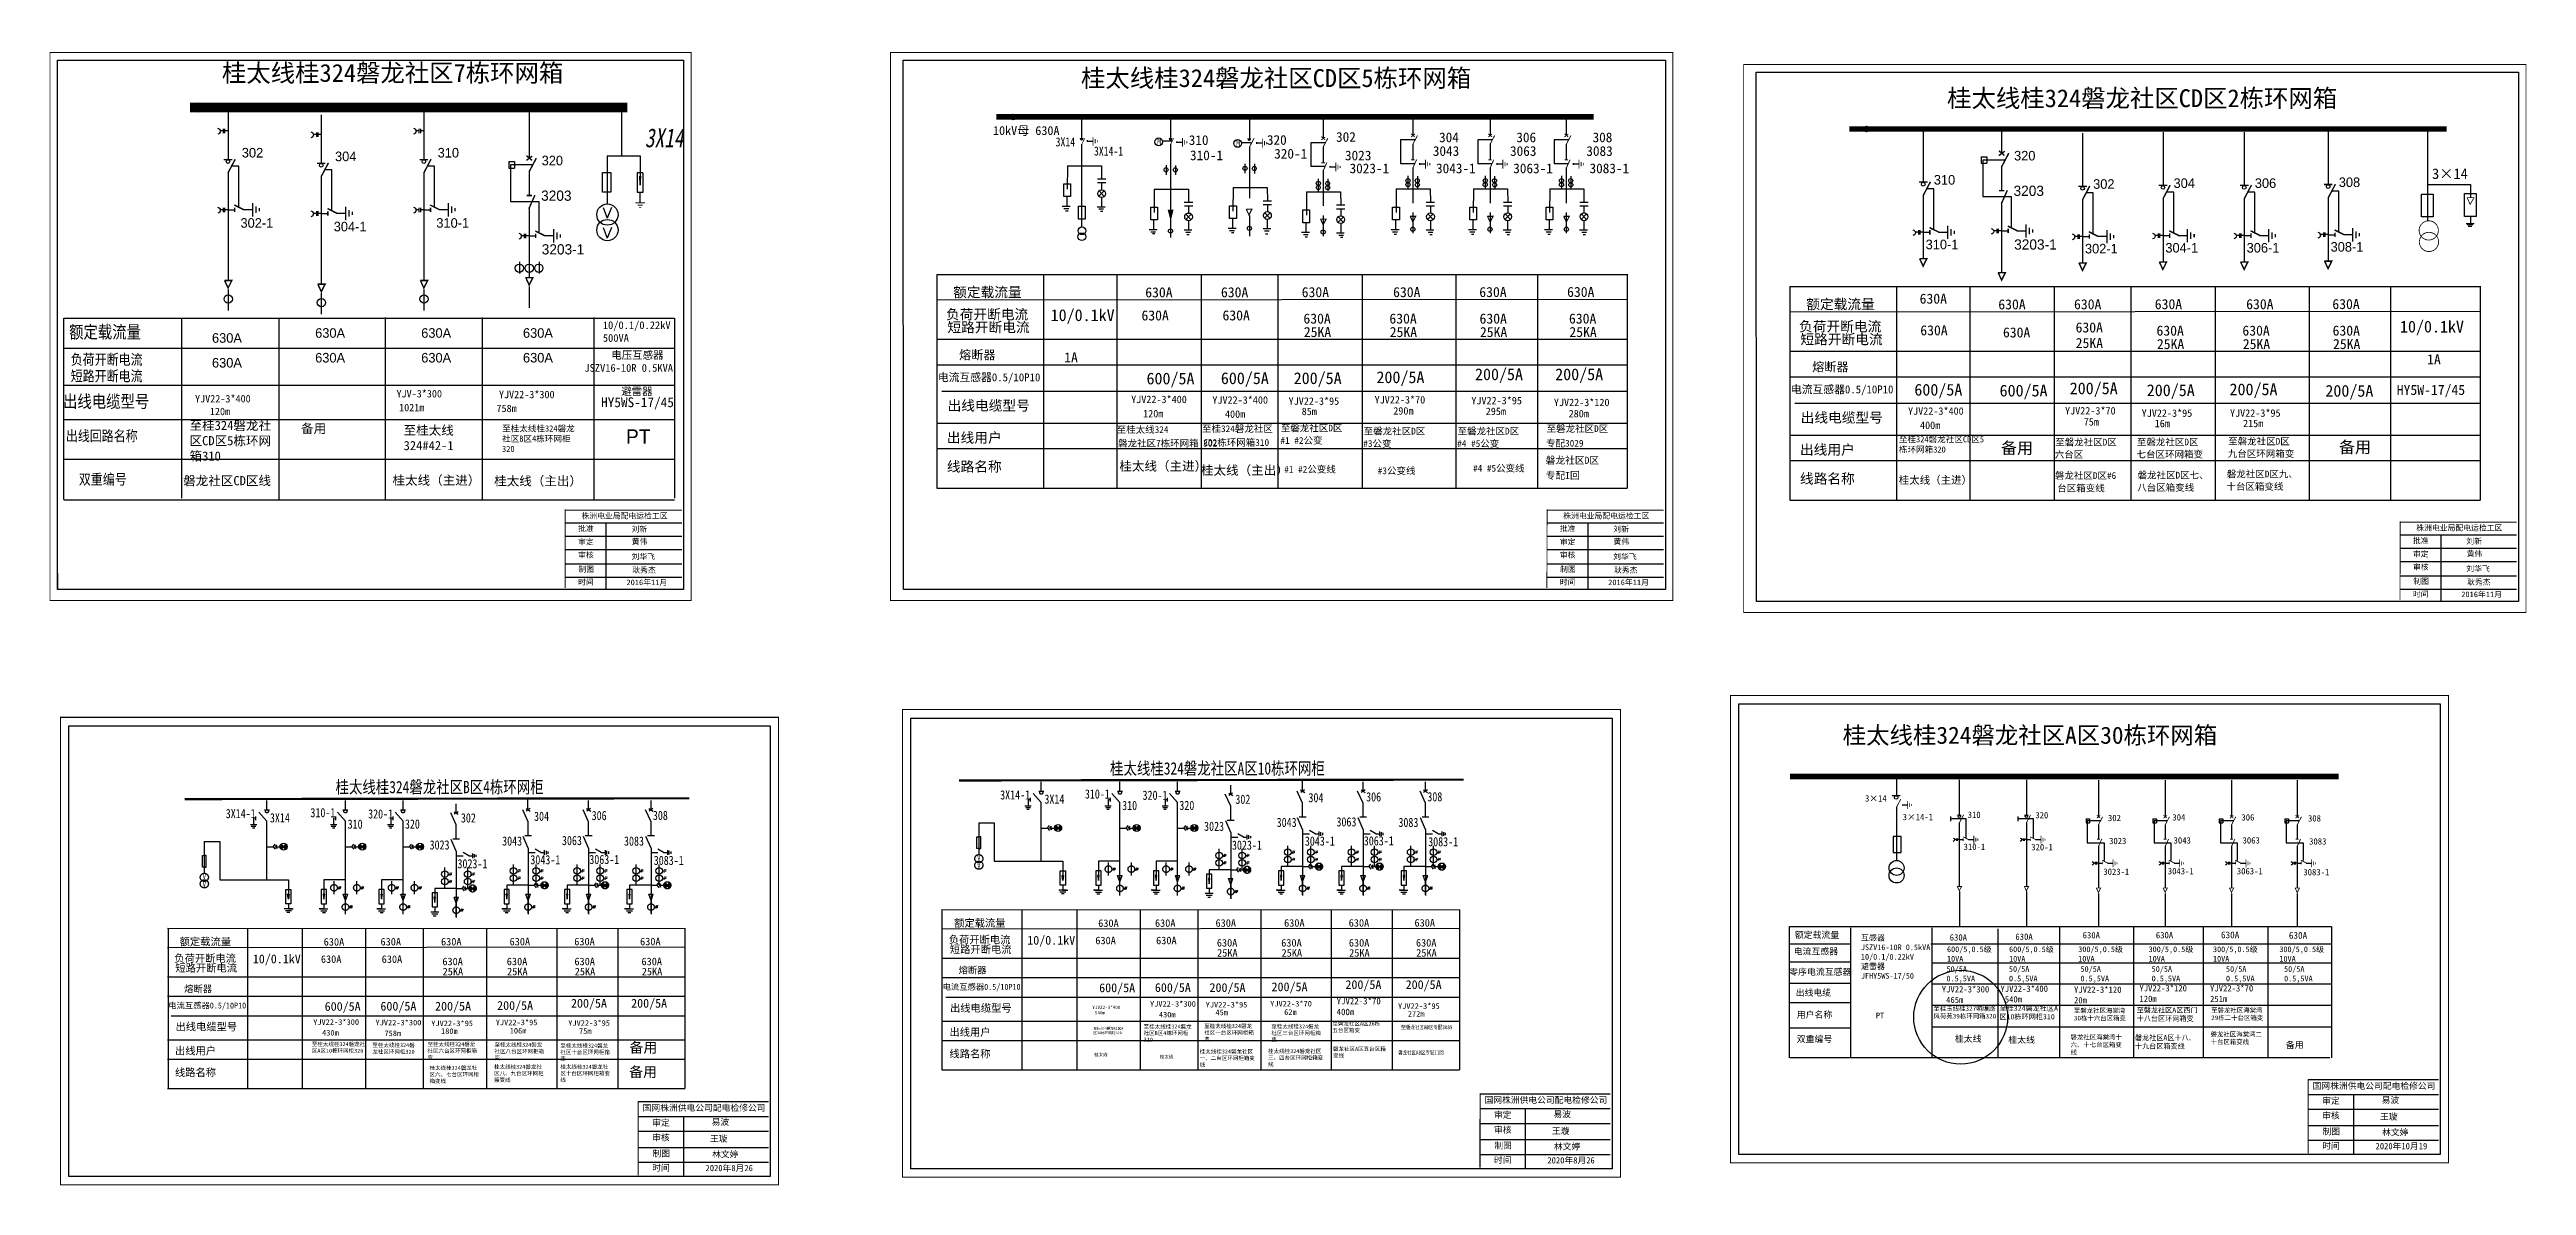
# Model space of a CAD drawing. Extents: x 1039 to 1471, y -261 to -62.
import ezdxf
from ezdxf.enums import TextEntityAlignment as Align

# ---------------------------------------------------------------- set-up
doc = ezdxf.new("R2010")
doc.units = 0
doc.header["$LTSCALE"] = 5
for name, pattern in [('ACAD_ISO02W100', [15, 12, -3]), ('CENTER', [50.8, 31.75, -6.35, 6.35, -6.35]), ('HIDDEN', [0.375, 0.25, -0.125]), ('JIS_02_1.2', [2.5, 1.25, -1.25])]:
    doc.linetypes.add(name, pattern=pattern)
doc.layers.get('0').update_dxf_attribs({"linetype": 'CONTINUOUS'})
doc.layers.add('1', color=7, linetype='CONTINUOUS')
doc.layers.add('2', color=7, linetype='CONTINUOUS')
doc.layers.add('MiniCADLayer', color=7, linetype='CONTINUOUS', lineweight=20)
doc.layers.add('粗实线', color=7, linetype='CONTINUOUS', lineweight=30)
doc.styles.add('HZ', font='', dxfattribs={"width": 0.75, "oblique": 9.998114})
doc.styles.add('hztxt_txtstyle_0.00_0_0', font='', dxfattribs={"bigfont": 'hztxt.shx'})
doc.styles.add('hztxt_txtstyle_1.88_0_0', font='', dxfattribs={"height": 1.875, "bigfont": 'hztxt.shx'})
doc.styles.add('hztxt_txtstyle_2.00_0_0', font='', dxfattribs={"height": 2, "bigfont": 'hztxt.shx'})
doc.styles.add('hztxt_txtstyle_2.34_0_0', font='', dxfattribs={"height": 2.34375, "bigfont": 'hztxt.shx'})
doc.styles.add('hztxt_txtstyle_2.70_0_0', font='simkai.ttf', dxfattribs={"height": 2.7})
doc.styles.add('hztxt_txtstyle_2.81_0_0', font='', dxfattribs={"height": 2.8125, "bigfont": 'hztxt.shx'})
doc.styles.add('SimSun_txtstyle_1.50_0_0', font='', dxfattribs={"height": 1.5})
doc.styles.add('SimSun_txtstyle_1.91_0_0', font='', dxfattribs={"height": 1.905786})
doc.styles.add('SimSun_txtstyle_150.00_0_0150', font='', dxfattribs={"height": 150})
doc.styles.get("Standard").update_dxf_attribs({"font": '', "width": 0.8})
doc.styles.add('字体', font='', dxfattribs={"height": 2.5})
doc.styles.add('宋体', font='', dxfattribs={"width": 0.8})
doc.styles.add('黑体', font='simhei.ttf', dxfattribs={"width": 0.8})
doc.styles.get('HZ').set_extended_font_data('楷体_GB2312')
doc.styles.get('hztxt_txtstyle_0.00_0_0').set_extended_font_data('hztxt')
doc.styles.get('hztxt_txtstyle_1.88_0_0').set_extended_font_data('hztxt')
doc.styles.get('hztxt_txtstyle_2.00_0_0').set_extended_font_data('hztxt')
doc.styles.get('hztxt_txtstyle_2.34_0_0').set_extended_font_data('hztxt')
doc.styles.get('hztxt_txtstyle_2.81_0_0').set_extended_font_data('hztxt')
doc.styles.get('SimSun_txtstyle_1.50_0_0').set_extended_font_data('SimSun')
doc.styles.get('SimSun_txtstyle_1.91_0_0').set_extended_font_data('SimSun')
doc.styles.get('SimSun_txtstyle_150.00_0_0150').set_extended_font_data('SimSun')
doc.styles.get('Standard').set_extended_font_data('楷体_GB2312')
doc.styles.get('字体').set_extended_font_data('楷体_GB2312')
doc.styles.get('宋体').set_extended_font_data('SimSun')

msp = doc.modelspace()

# ---------------------------------------------------------------- texts
for s, height, style, p in [('10kV母 630A', 1.552, 'HZ', (1203.49, -77.22)), ('302', 1.674, 'hztxt_txtstyle_1.88_0_0', (1072.23, -81.15)), ('304', 1.674, 'hztxt_txtstyle_1.88_0_0', (1088.52, -81.79)), ('310', 1.674, 'hztxt_txtstyle_1.88_0_0', (1106.45, -81.15)), ('320', 1.674, 'hztxt_txtstyle_1.88_0_0', (1124.62, -82.52)), ('320', 1.674, 'hztxt_txtstyle_1.88_0_0', (1381.9, -81.67)), ('310', 1.674, 'hztxt_txtstyle_1.88_0_0', (1367.88, -85.89)), ('3203', 1.786, 'hztxt_txtstyle_2.00_0_0', (1381.81, -87.86)), ('302', 1.674, 'hztxt_txtstyle_1.88_0_0', (1395.72, -86.62)), ('304', 1.674, 'hztxt_txtstyle_1.88_0_0', (1409.77, -86.47)), ('306', 1.674, 'hztxt_txtstyle_1.88_0_0', (1423.97, -86.47)), ('308', 1.674, 'hztxt_txtstyle_1.88_0_0', (1438.64, -86.31)), ('3203', 1.786, 'hztxt_txtstyle_2.00_0_0', (1124.53, -88.71)), ('302-1', 1.674, 'hztxt_txtstyle_1.88_0_0', (1072, -93.42)), ('304-1', 1.674, 'hztxt_txtstyle_1.88_0_0', (1088.29, -94.06)), ('310-1', 1.674, 'hztxt_txtstyle_1.88_0_0', (1106.22, -93.42)), ('3203-1', 1.786, 'hztxt_txtstyle_2.00_0_0', (1124.64, -98.09)), ('310-1', 1.674, 'hztxt_txtstyle_1.88_0_0', (1366.45, -97.18)), ('3203-1', 1.786, 'hztxt_txtstyle_2.00_0_0', (1381.92, -97.24)), ('302-1', 1.674, 'hztxt_txtstyle_1.88_0_0', (1394.29, -97.91)), ('304-1', 1.674, 'hztxt_txtstyle_1.88_0_0', (1408.34, -97.76)), ('306-1', 1.674, 'hztxt_txtstyle_1.88_0_0', (1422.54, -97.76)), ('308-1', 1.674, 'hztxt_txtstyle_1.88_0_0', (1437.21, -97.6)), ('额定载流量', 1.756, 'HZ', (1196.53, -105.56)), ('630A', 1.756, 'HZ', (1230.09, -105.59)), ('630A', 1.756, 'HZ', (1243.32, -105.57)), ('630A', 1.756, 'HZ', (1257.43, -105.55)), ('630A', 1.756, 'HZ', (1273.4, -105.55)), ('630A', 1.756, 'HZ', (1288.46, -105.53)), ('630A', 1.756, 'HZ', (1303.8, -105.51)), ('负荷开断电流', 1.756, 'HZ', (1195.27, -109.43)), ('630A', 1.756, 'HZ', (1229.43, -109.62)), ('630A', 1.756, 'HZ', (1243.59, -109.61)), ('额定载流量', 1.756, 'HZ', (1345.59, -107.66)), ('630A', 1.756, 'HZ', (1365.4, -106.69)), ('630A', 1.756, 'HZ', (1379.15, -107.69)), ('630A', 1.756, 'HZ', (1392.38, -107.67)), ('630A', 1.756, 'HZ', (1406.49, -107.65)), ('630A', 1.756, 'HZ', (1422.46, -107.65)), ('630A', 1.756, 'HZ', (1437.52, -107.63)), ('额定载流量', 2.511, 'hztxt_txtstyle_2.81_0_0', (1042.05, -112.98)), ('630A', 1.674, 'hztxt_txtstyle_1.88_0_0', (1067.02, -113.52)), ('630A', 1.674, 'hztxt_txtstyle_1.88_0_0', (1085.05, -112.65)), ('630A', 1.674, 'hztxt_txtstyle_1.88_0_0', (1103.58, -112.65)), ('630A', 1.674, 'hztxt_txtstyle_1.88_0_0', (1121.36, -112.65)), ('短路开断电流', 1.756, 'HZ', (1195.52, -111.69)), ('630A', 1.756, 'HZ', (1257.73, -110.17)), ('25KA', 1.756, 'HZ', (1257.8, -112.52)), ('630A', 1.756, 'HZ', (1272.75, -110.17)), ('25KA', 1.756, 'HZ', (1272.81, -112.52)), ('630A', 1.756, 'HZ', (1288.5, -110.17)), ('25KA', 1.756, 'HZ', (1288.57, -112.52)), ('630A', 1.756, 'HZ', (1304.13, -110.17)), ('25KA', 1.756, 'HZ', (1304.2, -112.52)), ('负荷开断电流', 1.756, 'HZ', (1344.33, -111.54)), ('短路开断电流', 1.756, 'HZ', (1344.57, -113.79)), ('630A', 1.756, 'HZ', (1365.52, -112.22)), ('630A', 1.756, 'HZ', (1379.96, -112.59)), ('630A', 1.756, 'HZ', (1392.65, -111.72)), ('630A', 1.756, 'HZ', (1406.79, -112.27)), ('630A', 1.756, 'HZ', (1421.8, -112.27)), ('630A', 1.756, 'HZ', (1437.56, -112.27)), ('负荷开断电流', 2.093, 'hztxt_txtstyle_2.34_0_0', (1042.33, -117.56)), ('630A', 1.674, 'hztxt_txtstyle_1.88_0_0', (1067.02, -117.85)), ('630A', 1.674, 'hztxt_txtstyle_1.88_0_0', (1085.05, -116.97)), ('630A', 1.674, 'hztxt_txtstyle_1.88_0_0', (1103.58, -116.97)), ('630A', 1.674, 'hztxt_txtstyle_1.88_0_0', (1121.36, -116.97)), ('1A', 1.756, 'HZ', (1215.93, -116.96)), ('25KA', 1.756, 'HZ', (1392.67, -114.44)), ('25KA', 1.756, 'HZ', (1406.86, -114.62)), ('25KA', 1.756, 'HZ', (1421.87, -114.62)), ('25KA', 1.756, 'HZ', (1437.63, -114.62)), ('1A', 1.756, 'HZ', (1454.08, -117.3)), ('短路开断电流', 2.093, 'hztxt_txtstyle_2.34_0_0', (1042.33, -120.45)), ('HY5W-17/45', 1.756, 'HZ', (1448.77, -122.63)), ('出线电缆型号', 2.511, 'hztxt_txtstyle_2.81_0_0', (1040.99, -125.11)), ('出线回路名称', 2.093, 'hztxt_txtstyle_2.34_0_0', (1041.48, -130.91)), ('PT', 2.511, 'hztxt_txtstyle_2.81_0_0', (1139.35, -131.16)), ('磐龙社区D区', 1.247, 'HZ', (1300.06, -134.68)), ('双重编号', 2.093, 'hztxt_txtstyle_2.34_0_0', (1043.75, -138.5)), ('专配I回', 1.247, 'HZ', (1300.06, -137.33)), ('额定载流量', 1.317, 'HZ', (1196.7, -215.56)), ('630A', 1.317, 'HZ', (1221.87, -215.59)), ('630A', 1.317, 'HZ', (1231.79, -215.57)), ('630A', 1.317, 'HZ', (1242.37, -215.56)), ('630A', 1.317, 'HZ', (1254.35, -215.55)), ('630A', 1.317, 'HZ', (1265.64, -215.54)), ('630A', 1.317, 'HZ', (1277.14, -215.53)), ('负荷开断电流', 1.317, 'HZ', (1060.43, -221.73)), ('额定载流量', 1.317, 'HZ', (1061.37, -218.82)), ('630A', 1.317, 'HZ', (1086.05, -221.87)), ('630A', 1.317, 'HZ', (1086.54, -218.85)), ('630A', 1.317, 'HZ', (1096.47, -218.83)), ('630A', 1.317, 'HZ', (1096.67, -221.87)), ('630A', 1.317, 'HZ', (1107.04, -218.82)), ('630A', 1.317, 'HZ', (1119.02, -218.81)), ('630A', 1.317, 'HZ', (1130.32, -218.8)), ('630A', 1.317, 'HZ', (1141.82, -218.79)), ('负荷开断电流', 1.317, 'HZ', (1195.75, -218.47)), ('短路开断电流', 1.317, 'HZ', (1195.94, -220.16)), ('630A', 1.317, 'HZ', (1221.37, -218.61)), ('630A', 1.317, 'HZ', (1231.99, -218.61)), ('630A', 1.317, 'HZ', (1242.6, -219.02)), ('25KA', 1.317, 'HZ', (1242.65, -220.78)), ('630A', 1.317, 'HZ', (1253.85, -219.02)), ('25KA', 1.317, 'HZ', (1253.91, -220.78)), ('630A', 1.317, 'HZ', (1265.67, -219.02)), ('25KA', 1.317, 'HZ', (1265.72, -220.78)), ('630A', 1.317, 'HZ', (1277.39, -219.02)), ('25KA', 1.317, 'HZ', (1277.44, -220.78)), ('短路开断电流', 1.317, 'HZ', (1060.61, -223.42)), ('630A', 1.317, 'HZ', (1107.27, -222.28)), ('25KA', 1.317, 'HZ', (1107.32, -224.04)), ('630A', 1.317, 'HZ', (1118.53, -222.28)), ('25KA', 1.317, 'HZ', (1118.58, -224.04)), ('630A', 1.317, 'HZ', (1130.35, -222.28)), ('25KA', 1.317, 'HZ', (1130.4, -224.04)), ('630A', 1.317, 'HZ', (1142.07, -222.28)), ('25KA', 1.317, 'HZ', (1142.12, -224.04))]:
    msp.add_text(s, height=height, dxfattribs=dict(style=style)).set_placement(p)
at = {"color": 0}
msp.add_text('3×14', height=1.835, dxfattribs=at).set_placement((1454.94, -84.9))
at = {"color": 7}
for s, height, p in [('10/0.1kV', 2.054, (1213.56, -109.73)), ('10/0.1kV', 2.054, (1449.33, -111.73)), ('600/5A', 2.054, (1230.31, -120.79)), ('600/5A', 2.054, (1243.3, -120.74)), ('200/5A', 2.054, (1256.03, -120.74)), ('200/5A', 2.054, (1270.49, -120.57)), ('200/5A', 2.054, (1287.71, -120.06)), ('200/5A', 2.054, (1301.72, -120.06)), ('600/5A', 2.054, (1364.48, -122.75)), ('600/5A', 2.054, (1379.37, -122.9)), ('200/5A', 2.054, (1391.63, -122.51)), ('200/5A', 2.054, (1405.09, -122.84)), ('200/5A', 2.054, (1419.55, -122.68)), ('200/5A', 2.054, (1436.3, -122.94)), ('备用', 2.054, (1379.61, -132.93)), ('备用', 2.054, (1438.67, -132.77)), ('10/0.1kV', 1.54, (1074.15, -221.95)), ('10/0.1kV', 1.54, (1209.47, -218.69)), ('200/5A', 1.54, (1265.07, -226.44)), ('200/5A', 1.54, (1275.59, -226.44)), ('600/5A', 1.54, (1086.71, -230.25)), ('600/5A', 1.54, (1096.45, -230.21)), ('200/5A', 1.54, (1106, -230.21)), ('200/5A', 1.54, (1116.84, -230.08)), ('200/5A', 1.54, (1129.75, -229.7)), ('200/5A', 1.54, (1140.26, -229.7)), ('600/5A', 1.54, (1222.04, -226.99)), ('600/5A', 1.54, (1231.77, -226.95)), ('200/5A', 1.54, (1241.32, -226.95)), ('200/5A', 1.54, (1252.16, -226.82))]:
    msp.add_text(s, height=height, dxfattribs=at).set_placement(p)
at = {"color": 7, "style": 'HZ'}
for s, height, p in [('熔断器', 1.552, (1197.56, -116.43)), ('熔断器', 1.552, (1346.62, -118.53)), ('电流互感器0.5/10P10', 1.3839, (1193.85, -120.25)), ('电流互感器0.5/10P10', 1.3839, (1342.91, -122.36)), ('熔断器', 1.164, (1197.48, -223.72)), ('电流互感器0.5/10P10', 1.0378, (1059.37, -229.84)), ('熔断器', 1.164, (1062.15, -226.98)), ('电流互感器0.5/10P10', 1.0378, (1194.69, -226.58))]:
    msp.add_text(s, height=height, dxfattribs=at).set_placement(p)
at = {"color": 0, "style": 'HZ'}
for s, height, p in [('YJV22-3*400 ', 1.2993, (1064.06, -123.94)), ('120m', 1.299, (1066.65, -126.17)), ('YJV-3*300 ', 1.299, (1099.26, -123.07)), (' 1021m', 1.299, (1098.83, -125.49)), ('758m', 1.299, (1116.73, -125.63)), ('YJV22-3*300 ', 1.2993, (1117.16, -123.21)), ('出线电缆型号', 1.756, (1195.55, -125.37)), ('YJV22-3*400', 1.2993, (1227.63, -124.06)), ('120m', 1.299, (1229.72, -126.55)), ('YJV22-3*400', 1.2993, (1241.82, -124.17)), ('400m', 1.299, (1244.02, -126.63)), ('YJV22-3*95 ', 1.2993, (1255.14, -124.36)), ('85m', 1.299, (1257.42, -126.16)), ('YJV22-3*70 ', 1.2993, (1270.17, -124.13)), ('290m', 1.299, (1273.43, -126.07)), ('YJV22-3*95 ', 1.2993, (1287.07, -124.27)), ('295m', 1.299, (1289.58, -126.15)), ('YJV22-3*120', 1.2993, (1301.49, -124.59)), ('280m', 1.299, (1304.07, -126.55)), ('出线电缆型号', 1.756, (1344.61, -127.47)), ('YJV22-3*400', 1.2993, (1363.38, -126.1)), ('YJV22-3*70 ', 1.2993, (1390.81, -126.05)), ('YJV22-3*95 ', 1.2993, (1404.2, -126.46)), ('YJV22-3*95 ', 1.2993, (1419.63, -126.45)), ('出线用户', 1.756, (1195.43, -130.98)), ('至桂太线324', 1.185, (1225.1, -129.28)), ('至桂324磐龙社区', 1.185, (1240.01, -129.13)), ('#1 #2公变', 1.185, (1253.72, -131.18)), ('至磐龙社区D区', 1.185, (1253.78, -129.02)), ('至磐龙社区D区', 1.185, (1268.26, -129.55)), ('至磐龙社区D区', 1.185, (1284.66, -129.55)), ('至磐龙社区D区', 1.185, (1300.22, -129.13)), ('400m', 1.299, (1365.47, -128.59)), ('75m', 1.299, (1394.07, -127.99)), ('16m', 1.299, (1406.48, -128.27)), ('215m', 1.299, (1421.91, -128.26)), ('线路名称', 1.756, (1195.43, -136.03)), ('磐龙社区7栋环网箱 302', 1.1852, (1225.34, -131.67)), ('CD2栋环网箱310', 1.185, (1240.26, -131.53)), ('#3公变', 1.185, (1268.19, -131.72)), ('#4 #5公变', 1.185, (1284.6, -131.72)), ('专配3029', 1.185, (1300.13, -131.67)), ('出线用户', 1.756, (1344.49, -133.08)), ('六台区', 1.185, (1389.02, -133.64)), ('至磐龙社区D区', 1.185, (1389.09, -131.48)), ('七台区环网箱变', 1.185, (1403.3, -133.61)), ('至磐龙社区D区', 1.185, (1403.36, -131.45)), ('九台区环网箱变', 1.185, (1419.25, -133.49)), ('至磐龙社区D区', 1.185, (1419.31, -131.33)), ('#1 #2公变线', 1.185, (1254.38, -136.22)), ('#3公变线', 1.185, (1270.72, -136.48)), ('#4 #5公变线', 1.185, (1287.37, -136.04)), ('线路名称', 1.756, (1344.49, -138.14)), ('磐龙社区D区#6', 1.185, (1389.04, -137.32)), ('台区箱变线', 1.185, (1389.45, -139.51)), ('八台区箱变线', 1.185, (1403.42, -139.41)), ('磐龙社区D区七、', 1.185, (1403.48, -137.25)), ('十台区箱变线', 1.185, (1419.01, -139.22)), ('磐龙社区D区九、', 1.185, (1419.07, -137.05)), ('出线电缆型号', 1.317, (1195.97, -230.42)), ('YJV22-3*300', 0.9744, (1230.92, -229.52)), ('YJV22-3*95 ', 0.9744, (1240.65, -229.66)), ('YJV22-3*70 ', 0.9744, (1251.92, -229.49)), ('YJV22-3*95 ', 0.9744, (1274.26, -229.9)), ('出线电缆型号', 1.317, (1060.64, -233.68)), ('YJV22-3*300', 0.9744, (1084.7, -232.7)), ('430m', 0.974, (1086.26, -234.57)), ('YJV22-3*300', 0.9744, (1095.59, -232.79)), ('758m', 0.974, (1097.16, -234.66)), ('YJV22-3*95 ', 0.9744, (1105.33, -232.92)), ('180m', 0.974, (1107.04, -234.28)), ('YJV22-3*95 ', 0.9744, (1116.6, -232.76)), ('106m', 0.974, (1119.04, -234.21)), ('YJV22-3*95 ', 0.9744, (1129.27, -232.86)), ('75m', 0.974, (1131.15, -234.27)), ('出线用户', 1.317, (1195.88, -234.63)), ('430m', 0.974, (1232.48, -231.4)), ('45m', 0.974, (1242.36, -231.01)), ('62m', 0.974, (1254.37, -230.95)), ('272m', 0.974, (1275.97, -231.26)), ('出线用户', 1.317, (1060.55, -237.89)), ('线路名称', 1.317, (1195.87, -238.42)), ('线路名称', 1.317, (1060.55, -241.68))]:
    msp.add_text(s, height=height, dxfattribs=at).set_placement(p)
at = {"linetype": 'ACAD_ISO02W100', "style": '黑体', "width": 0.8}
for s, height, p in [('桂太线桂324磐龙社区B区4栋环网柜', 2.1501, (1088.61, -192.22)), ('桂太线桂324磐龙社区A区10栋环网柜', 2.1501, (1223.94, -188.96)), ('3X14-1', 1.602, (1204.74, -193.32)), ('3X14', 1.602, (1212.47, -194.06)), ('310-1', 1.602, (1219.54, -193.16)), ('310', 1.602, (1226.05, -195.17)), ('320-1', 1.602, (1229.62, -193.38)), ('320', 1.602, (1236.05, -195.15)), ('302', 1.602, (1245.84, -194.08)), ('304', 1.602, (1258.61, -193.8)), ('306', 1.602, (1268.69, -193.66)), ('308', 1.602, (1279.38, -193.64)), ('3X14-1', 1.602, (1069.42, -196.58)), ('3X14', 1.602, (1077.14, -197.32)), ('310-1', 1.602, (1084.22, -196.42)), ('310', 1.602, (1090.72, -198.43)), ('320-1', 1.602, (1094.3, -196.64)), ('320', 1.602, (1100.73, -198.41)), ('302', 1.602, (1110.51, -197.34)), ('304', 1.602, (1123.29, -197.06)), ('306', 1.602, (1133.36, -196.92)), ('308', 1.602, (1144.06, -196.9)), ('3023', 1.602, (1240.37, -198.8)), ('3043', 1.602, (1253.05, -198.12)), ('3063', 1.602, (1263.5, -198.03)), ('3083', 1.602, (1274.33, -198.13)), ('3023', 1.602, (1105.04, -202.06)), ('3043', 1.602, (1117.72, -201.38)), ('3043-1', 1.602, (1122.65, -204.65)), ('3063', 1.602, (1128.17, -201.29)), ('3063-1', 1.602, (1132.95, -204.6)), ('3083', 1.602, (1139.01, -201.39)), ('3083-1', 1.602, (1144.21, -204.76)), ('3023-1', 1.602, (1245.24, -202.09)), ('3043-1', 1.602, (1257.98, -201.39)), ('3063-1', 1.602, (1268.28, -201.34)), ('3083-1', 1.602, (1279.53, -201.5)), ('3023-1', 1.602, (1109.91, -205.35))]:
    msp.add_text(s, height=height, dxfattribs=at).set_placement(p)
at = {"color": 0, "linetype": 'Continuous', "style": 'hztxt_txtstyle_2.70_0_0'}
for s, p in [('3×14', (1355.86, -193.69)), ('3×14-1', (1362.45, -196.94)), ('310', (1373.8, -196.55)), ('320', (1385.62, -196.61)), ('302', (1398.31, -197.1)), ('304', (1409.57, -197)), ('306', (1421.63, -197)), ('308', (1433.26, -197.18)), ('310-1', (1373.09, -202.14)), ('320-1', (1384.91, -202.2)), ('3023', (1398.51, -201.12)), ('3043', (1409.78, -201.02)), ('3063', (1421.83, -201.02)), ('3083', (1433.46, -201.2)), ('3023-1', (1397.5, -206.5)), ('3043-1', (1408.77, -206.4)), ('3063-1', (1420.83, -206.4)), ('3083-1', (1432.45, -206.57))]:
    msp.add_text(s, height=1.109, dxfattribs=at).set_placement(p)
at = {"color": 7, "linetype": 'ACAD_ISO02W100', "style": '宋体', "width": 0.8}
for p in [(1201.01, -203.97), (1065.68, -207.23), (1065.68, -208.59), (1201.01, -205.33)]:
    msp.add_text('V', height=0.859, dxfattribs=at).set_placement(p, align=Align.CENTER)
at = {"color": 7, "linetype": 'Continuous', "attachment_point": 1, "style": '字体'}
for s, insert, char_height, width in [('{\\fSimSun|b0|i0|c134|p2;桂太线桂324磐龙社区7栋环网箱}', (1068.76, -64.81), 3.1249, 62.5942), ('{\\fSimSun|b0|i0|c134|p2;桂太线桂324磐龙社区CD区5栋环网箱}', (1218.87, -65.71), 3.1249, 79.318), ('{\\fSimSun|b0|i0|c134|p2;桂太线桂324磐龙社区CD区2栋环网箱}', (1370.2, -69.23), 3.1249, 79.318), ('{\\fKaiTi_GB2312|b0|i0|c134|p49;批准}', (1130.99, -145.49), 0.9771, 7.6415), ('株洲电业局配电运检工区', (1131.58, -143.27), 0.9771, 26.7136), ('{\\fSimSun|b0|i0|c134|p2;刘新}', (1140.32, -145.59), 0.9771, 7.6415), ('{\\fKaiTi_GB2312|b0|i0|c134|p49;批准}', (1302.53, -145.49), 0.9771, 7.6415), ('株洲电业局配电运检工区', (1303.12, -143.27), 0.9771, 26.7136), ('{\\fSimSun|b0|i0|c134|p2;刘新}', (1311.86, -145.59), 0.9771, 7.6415), ('株洲电业局配电运检工区', (1452.18, -145.37), 0.9771, 26.7136), ('\\f\uffbfﾬￌﾣﾤ_GB2312|b0|i0|c134|p49;审定', (1130.99, -147.81), 0.9771, 7.6415), ('\\f\uffbfﾬￌﾣﾤ_GB2312|b0|i0|c134|p49;审核', (1130.99, -150.11), 0.9771, 7.6415), ('{\\fSimSun|b0|i0|c134|p2;刘华飞}', (1140.32, -150.39), 0.9771, 7.6415), ('黄伟', (1140.36, -147.76), 0.977, 7.6415), ('\\f\uffbfﾬￌﾣﾤ_GB2312|b0|i0|c134|p49;审定', (1302.53, -147.81), 0.9771, 7.6415), ('\\f\uffbfﾬￌﾣﾤ_GB2312|b0|i0|c134|p49;审核', (1302.53, -150.11), 0.9771, 7.6415), ('{\\fSimSun|b0|i0|c134|p2;刘华飞}', (1311.86, -150.39), 0.9771, 7.6415), ('黄伟', (1311.91, -147.76), 0.977, 7.6415), ('{\\fKaiTi_GB2312|b0|i0|c134|p49;批准}', (1451.59, -147.6), 0.9771, 7.6415), ('\\f\uffbfﾬￌﾣﾤ_GB2312|b0|i0|c134|p49;审定', (1451.59, -149.92), 0.9771, 7.6415), ('{\\fSimSun|b0|i0|c134|p2;刘新}', (1460.92, -147.69), 0.9771, 7.6415), ('黄伟', (1460.97, -149.87), 0.977, 7.6415), ('\\f\uffbfﾬￌﾣﾤ_GB2312|b0|i0|c134|p49;制图', (1131.04, -152.6), 0.9771, 7.6415), ('\\f\uffbfﾬￌﾣﾤ_GB2312|b0|i0|c134|p49;时间', (1130.99, -154.84), 0.9771, 7.6415), ('2016{\\fSimSun|b0|i0|c134|p2;年}11{\\fSimSun|b0|i0|c134|p2;月}', (1139.44, -154.89), 0.9771, 7.6415), ('{\\fSimSun|b0|i0|c134|p2;耿秀杰}', (1140.46, -152.74), 0.9771, 7.6415), ('\\f\uffbfﾬￌﾣﾤ_GB2312|b0|i0|c134|p49;制图', (1302.58, -152.6), 0.9771, 7.6415), ('\\f\uffbfﾬￌﾣﾤ_GB2312|b0|i0|c134|p49;时间', (1302.53, -154.84), 0.9771, 7.6415), ('2016{\\fSimSun|b0|i0|c134|p2;年}11{\\fSimSun|b0|i0|c134|p2;月}', (1310.98, -154.89), 0.9771, 7.6415), ('{\\fSimSun|b0|i0|c134|p2;耿秀杰}', (1312, -152.74), 0.9771, 7.6415), ('\\f\uffbfﾬￌﾣﾤ_GB2312|b0|i0|c134|p49;审核', (1451.59, -152.22), 0.9771, 7.6415), ('\\f\uffbfﾬￌﾣﾤ_GB2312|b0|i0|c134|p49;制图', (1451.64, -154.7), 0.9771, 7.6415), ('{\\fSimSun|b0|i0|c134|p2;刘华飞}', (1460.92, -152.49), 0.9771, 7.6415), ('{\\fSimSun|b0|i0|c134|p2;耿秀杰}', (1461.06, -154.84), 0.9771, 7.6415), ('\\f\uffbfﾬￌﾣﾤ_GB2312|b0|i0|c134|p49;时间', (1451.59, -156.94), 0.9771, 7.6415), ('2016{\\fSimSun|b0|i0|c134|p2;年}11{\\fSimSun|b0|i0|c134|p2;月}', (1460.04, -156.99), 0.9771, 7.6415)]:
    msp.add_mtext(s, dxfattribs=dict(at, insert=insert, char_height=char_height, width=width))
at = {"linetype": 'JIS_02_1.2', "attachment_point": 1}
for s, insert, char_height, width, style in [('{\\fTimes New Roman|b0|i0|c238|p18;\\H0.375x;\\P\\fTimes New Roman|b0|i0|c0|p18;\\P\\H2.329x;  }', (1086.18, -62.47), 6, 353.0071, 'HZ'), ('{\\fTimes New Roman|b0|i0|c0|p18;\\H0.375x;\\P\\H2.329x;  }', (1100.75, -62.29), 6, 353.0071, 'HZ'), ('310', (1237.69, -77.26), 1.696, 239.5098, '字体'), ('320', (1251.35, -77.23), 1.696, 239.5098, '字体'), ('302', (1263.43, -76.71), 1.696, 239.5098, '字体'), ('304', (1281.43, -76.78), 1.696, 239.5098, '字体'), ('306', (1294.93, -76.78), 1.696, 239.5098, '字体'), ('308', (1308.25, -76.78), 1.696, 239.5098, '字体'), ('310-1', (1237.91, -79.92), 1.696, 239.5098, '字体'), ('320-1', (1252.62, -79.64), 1.696, 239.5098, '字体'), ('3023', (1264.99, -79.95), 1.696, 239.5098, '字体'), ('3023-1', (1265.79, -82.2), 1.696, 239.5098, '字体'), ('3043', (1280.34, -79.17), 1.696, 239.5098, '字体'), ('3043-1', (1280.9, -82.2), 1.696, 239.5098, '字体'), ('3063', (1293.83, -79.17), 1.696, 239.5098, '字体'), ('3063-1', (1294.39, -82.2), 1.696, 239.5098, '字体'), ('3083', (1307.16, -79.17), 1.696, 239.5098, '字体'), ('3083-1', (1307.72, -82.2), 1.696, 239.5098, '字体')]:
    msp.add_mtext(s, dxfattribs=dict(at, insert=insert, char_height=char_height, width=width, style=style))
at = {"linetype": 'ByBlock', "insert": (1142.66, -76.06), "char_height": 8.808, "width": 518.2137, "attachment_point": 1, "style": 'HZ'}
msp.add_mtext('{\\fSimSun|b0|i0|c134|p2;\\H0.375x;3X14}', dxfattribs=at)
at = {"color": 0, "attachment_point": 1}
for s, insert, char_height, width in [('3X14', (1214.43, -77.64), 1.563, 2.1008), ('M', (1232.16, -77.83), 1.07, 2.7646), ('3X14-1', (1221.13, -79.24), 1.563, 2.1008), ('M', (1245.97, -78.1), 1.07, 2.7646)]:
    msp.add_mtext(s, dxfattribs=dict(at, insert=insert, char_height=char_height, width=width))
at = {"width": 18.8436, "attachment_point": 1}
for s, insert, char_height, style in [('\\pl2.505;10/0.1/0.22kV\\P500VA', (1132.81, -109.78), 1.3392, 'SimSun_txtstyle_1.50_0_0'), ('\\pl2.505;HY5WS-17/45', (1132.5, -123.07), 1.7015, 'SimSun_txtstyle_1.91_0_0')]:
    msp.add_mtext(s, dxfattribs=dict(at, insert=insert, char_height=char_height, style=style))
at = {"linetype": 'Continuous', "attachment_point": 1, "style": 'hztxt_txtstyle_0.00_0_0'}
for s, insert, char_height, width in [('{\\fSimSun|b0|i0|c134|p2;至桂324磐龙社区CD区5栋环网箱310}', (1063.1, -127.15), 1.6071, 14.8581), ('{\\fSimSun|b0|i0|c134|p2;备用}', (1082.59, -127.69), 1.6071, 14.8581), ('{\\fSimSun|b0|i0|c134|p2;至桂太线324#42-1}', (1100.5, -128), 1.6071, 14.8581), ('{\\fSimSun|b0|i0|c134|p2;至桂324磐龙社区CD区5栋环网箱320}', (1361.78, -129.84), 1.0714, 14.8581), ('{\\fSimSun|b0|i0|c134|p2;桂太线（主进）}', (1225.57, -134.26), 1.6071, 14.8581), ('{\\fSimSun|b0|i0|c134|p2;磐龙社区CD区线}', (1061.99, -136.81), 1.6071, 17.8222), ('{\\fSimSun|b0|i0|c134|p2;桂太线（主进）}', (1098.56, -136.73), 1.6071, 14.8581), ('{\\fSimSun|b0|i0|c134|p2;桂太线（主出）}', (1116.32, -136.86), 1.6071, 14.8581), ('{\\fSimSun|b0|i0|c134|p2;桂太线（主出）}', (1239.83, -134.99), 1.6071, 14.8581), ('{\\fSimSun|b0|i0|c134|p2;桂太线（主进）}', (1361.76, -136.84), 1.3392, 14.8581)]:
    msp.add_mtext(s, dxfattribs=dict(at, insert=insert, char_height=char_height, width=width))
at = {"color": 0, "linetype": 'Continuous', "attachment_point": 1}
for s, insert, char_height, width, style in [('{\\fSimSun|b0|i0|c134|p2;至桂太线桂}324{\\fSimSun|b0|i0|c134|p2;磐龙社区B区4栋环网柜}320', (1117.71, -127.96), 1.0714, 12.8833, '字体'), ('{\\fSimSun|b0|i0|c134|p2;桂太线桂324磐龙社区A区30栋环网箱}', (1351.96, -180.59), 3, 80.4201, '字体'), ('{\\fSimSun|b0|i0|c134|p2;额定载流量}', (1343.59, -216.42), 1.1094, 17.8852, 'hztxt_txtstyle_2.70_0_0'), ('{\\fSimSun|b0|i0|c134|p2;630A}', (1418.06, -216.39), 1.1757, 9.454, 'hztxt_txtstyle_0.00_0_0'), ('{\\fSimSun|b0|i0|c134|p2;电流互感器}', (1343.4, -219.3), 1.1094, 17.8852, 'hztxt_txtstyle_2.70_0_0'), ('\\A1;{\\fSimSun|b0|i0|c134|p2;互感器\\PJSZV16-10R 0.5kVA\\P10/0.1/0.22kV\\P避雷器\\PJFHY5WS-17/50}', (1355.14, -216.98), 0.9985, 18.4113, 'hztxt_txtstyle_2.70_0_0'), ('\\A1;{\\fSimSun|b0|i0|c134|p2;600/5,0.5级\\P10VA}', (1370.18, -218.99), 0.9985, 18.4113, 'hztxt_txtstyle_2.70_0_0'), ('{\\fSimSun|b0|i0|c134|p2;630A}', (1370.66, -216.87), 1.1094, 17.8852, 'hztxt_txtstyle_2.70_0_0'), ('\\A1;{\\fSimSun|b0|i0|c134|p2;600/5,0.5级\\P10VA}', (1381.03, -218.99), 0.9985, 18.4113, 'hztxt_txtstyle_2.70_0_0'), ('{\\fSimSun|b0|i0|c134|p2;630A}', (1382.14, -216.74), 1.1094, 17.8852, 'hztxt_txtstyle_2.70_0_0'), ('\\A1;{\\fSimSun|b0|i0|c134|p2;300/5,0.5级\\P10VA}', (1393.11, -218.99), 0.9985, 18.4113, 'hztxt_txtstyle_2.70_0_0'), ('{\\fSimSun|b0|i0|c134|p2;630A}', (1393.89, -216.48), 1.1094, 17.8852, 'hztxt_txtstyle_2.70_0_0'), ('\\A1;{\\fSimSun|b0|i0|c134|p2;300/5,0.5级\\P10VA}', (1405.4, -218.99), 0.9985, 18.4113, 'hztxt_txtstyle_2.70_0_0'), ('{\\fSimSun|b0|i0|c134|p2;630A}', (1406.68, -216.48), 1.1094, 17.8852, 'hztxt_txtstyle_2.70_0_0'), ('\\A1;{\\fSimSun|b0|i0|c134|p2;300/5,0.5级\\P10VA}', (1416.66, -218.99), 0.9985, 18.4113, 'hztxt_txtstyle_2.70_0_0'), ('\\A1;{\\fSimSun|b0|i0|c134|p2;300/5,0.5级\\P10VA}', (1428.26, -218.99), 0.9985, 18.4113, 'hztxt_txtstyle_2.70_0_0'), ('{\\fSimSun|b0|i0|c134|p2;630A}', (1429.92, -216.48), 1.1757, 9.454, 'hztxt_txtstyle_0.00_0_0'), ('{\\fSimSun|b0|i0|c134|p2;零序电流互感器}', (1342.61, -222.88), 1.1094, 17.8852, 'hztxt_txtstyle_2.70_0_0'), ('{\\fSimSun|b0|i0|c134|p2;50/5A\\P0.5,5VA}', (1370.1, -222.44), 0.9985, 17.8852, 'hztxt_txtstyle_2.70_0_0'), ('{\\fSimSun|b0|i0|c134|p2;50/5A\\P0.5,5VA}', (1381.01, -222.44), 0.9985, 17.8852, 'hztxt_txtstyle_2.70_0_0'), ('{\\fSimSun|b0|i0|c134|p2;50/5A\\P0.5,5VA}', (1393.51, -222.44), 0.9985, 17.8852, 'hztxt_txtstyle_2.70_0_0'), ('{\\fSimSun|b0|i0|c134|p2;50/5A\\P0.5,5VA}', (1405.94, -222.44), 0.9985, 17.8852, 'hztxt_txtstyle_2.70_0_0'), ('{\\fSimSun|b0|i0|c134|p2;50/5A\\P0.5,5VA}', (1418.93, -222.44), 0.9985, 17.8852, 'hztxt_txtstyle_2.70_0_0'), ('{\\fSimSun|b0|i0|c134|p2;50/5A\\P0.5,5VA}', (1429.08, -222.44), 0.9985, 17.8852, 'hztxt_txtstyle_2.70_0_0'), ('{\\fSimSun|b0|i0|c134|p2;YJV22-3*400\\P 540m}', (1220.86, -229.35), 0.5669, 9.1384, 'hztxt_txtstyle_2.70_0_0'), ('{\\fSimSun|b0|i0|c134|p2;YJV22-3*70\\P400m}', (1263.53, -227.98), 1.1337, 18.2769, 'hztxt_txtstyle_2.70_0_0'), ('{\\fSimSun|b0|i0|c134|p2;出线电缆}', (1343.74, -226.52), 1.1094, 17.8852, 'hztxt_txtstyle_2.70_0_0'), ('{\\fSimSun|b0|i0|c134|p2;至桂玉线桂327响塘路风荷苑39栋环网箱320}', (1367.82, -229.44), 0.8, 11.6403, '字体'), ('{\\fSimSun|b0|i0|c134|p2;YJV22-3*300\\P 465m}', (1369.27, -225.93), 1.1094, 17.8852, 'hztxt_txtstyle_2.70_0_0'), ('{\\fSimSun|b0|i0|c134|p2;至桂324磐龙社区A区10栋环网柜310}', (1379.34, -229.36), 0.8875, 10.2779, 'hztxt_txtstyle_2.70_0_0'), ('{\\fSimSun|b0|i0|c134|p2;YJV22-3*400\\P 540m}', (1379.53, -225.83), 1.1094, 17.8852, 'hztxt_txtstyle_2.70_0_0'), ('{\\fSimSun|b0|i0|c134|p2;YJV22-3*120\\P20m}', (1392.38, -225.99), 1.1094, 17.8852, 'hztxt_txtstyle_2.70_0_0'), ('{\\fSimSun|b0|i0|c134|p2;YJV22-3*120\\P120m}', (1403.81, -225.74), 1.1094, 17.8852, 'hztxt_txtstyle_2.70_0_0'), ('{\\fSimSun|b0|i0|c134|p2;YJV22-3*70\\P251m}', (1416.15, -225.76), 1.1094, 17.8852, 'hztxt_txtstyle_2.70_0_0'), ('{\\fSimSun|b0|i0|c134|p2;至桂324磐龙社区A区30栋环网柜320}', (1221.02, -233.11), 0.4535, 5.2515, 'hztxt_txtstyle_2.70_0_0'), ('至桂太线桂324磐龙社区B区4栋环网柜310', (1229.81, -232.64), 0.6881, 9.0249, '字体'), ('至桂太线桂324磐龙社区一台区环网柜箱变', (1240.4, -232.56), 0.6881, 9.2569, '字体'), ('至桂太线桂324磐龙社区三台区环网柜箱变', (1252.12, -232.63), 0.6881, 9.2569, '字体'), ('{\\fSimSun|b0|i0|c134|p2;至磐龙社区A区26栋五台区箱变}', (1262.79, -232.14), 0.6881, 9.2569, '字体'), ('{\\fSimSun|b0|i0|c134|p2;至\\W0.8;\\C256;磐龙社区\\f楷体_GB2312|b0|i0|c134|p49;AB\\fSimSun|b0|i0|c134|p2;区专配3089}', (1274.72, -232.77), 0.68806, 9.775, '字体'), ('{\\fSimSun|b0|i0|c134|p2;用户名称}', (1343.93, -230.37), 1.1094, 17.8852, 'hztxt_txtstyle_2.70_0_0'), ('{\\fSimSun|b0|i0|c134|p2;PT}', (1357.76, -230.57), 1.0024, 7.7986, 'hztxt_txtstyle_0.00_0_0'), ('{\\fSimSun|b0|i0|c134|p2;至磐龙社区海棠湾30栋十六台区箱变}', (1392.35, -229.79), 0.8, 9.3054, '字体'), ('{\\fSimSun|b0|i0|c134|p2;至磐龙社区A区西门十八台区环网箱变}', (1403.33, -229.67), 0.8875, 10.8736, 'hztxt_txtstyle_2.70_0_0'), ('{\\fSimSun|b0|i0|c134|p2;至磐龙社区海棠湾29栋二十台区箱变}', (1416.34, -229.73), 0.8, 9.3054, '字体'), ('至桂太线桂324磐龙社区A区10栋环网柜320', (1084.46, -235.73), 0.6881, 9.669, '字体'), ('至桂太线桂324磐龙社区环网柜320', (1095.04, -235.9), 0.6881, 8.2812, '字体'), ('至桂太线桂324磐龙社区六台区环网柜箱变', (1104.67, -235.74), 0.6881, 9.2569, '字体'), ('至桂太线桂324磐龙社区八台区环网柜箱变', (1116.38, -235.83), 0.6881, 9.2569, '字体'), ('至桂太线桂324磐龙社区十台区环网柜箱变', (1127.88, -235.97), 0.6881, 9.2569, '字体'), ('备用', (1139.96, -235.77), 1.788, 9.2569, '字体'), ('{\\fSimSun|b0|i0|c134|p2;桂太线}', (1221.14, -237.62), 0.5669, 9.1384, 'hztxt_txtstyle_2.70_0_0'), ('{\\fSimSun|b0|i0|c134|p2;桂太线}', (1232.63, -237.98), 0.5669, 9.1384, 'hztxt_txtstyle_2.70_0_0'), ('桂太线桂324磐龙社区一、二台区环网柜箱变线', (1239.61, -237.01), 0.6881, 10.5459, '字体'), ('桂太线桂324磐龙社区三、四台区环网柜箱变线', (1251.55, -236.95), 0.6881, 10.5459, '字体'), ('{\\fSimSun|b0|i0|c134|p2;磐龙社区A区五台区箱变线}', (1262.9, -236.56), 0.6881, 9.2569, '字体'), ('{\\fSimSun|b0|i0|c134|p2;\\W0.8;\\C256;磐龙社区\\f楷体_GB2312|b0|i0|c134|p49;AB\\fSimSun|b0|i0|c134|p2;区专配II回}', (1274.3, -237.21), 0.6881, 9.775, '字体'), ('{\\fSimSun|b0|i0|c134|p2;双重编号}', (1343.93, -234.63), 1.1094, 17.8852, 'hztxt_txtstyle_2.70_0_0'), ('{\\fSimSun|b0|i0|c134|p2;桂太线}', (1371.56, -234.58), 1.1094, 17.8852, 'hztxt_txtstyle_2.70_0_0'), ('{\\fSimSun|b0|i0|c134|p2;桂太线}', (1380.89, -234.76), 1.1094, 17.8852, 'hztxt_txtstyle_2.70_0_0'), ('{\\fSimSun|b0|i0|c134|p2;磐龙社区海棠湾十六、十七台区箱变线}', (1391.77, -234.43), 0.8, 9.3054, '字体'), ('{\\fSimSun|b0|i0|c134|p2;磐龙社区A区十八、十九台区箱变线}', (1403.03, -234.5), 0.8875, 11.3501, 'hztxt_txtstyle_2.70_0_0'), ('{\\fSimSun|b0|i0|c134|p2;磐龙社区海棠湾二十台区箱变线}', (1416.25, -233.94), 0.8, 9.3054, '字体'), ('{\\fSimSun|b0|i0|c134|p2;备用}', (1429.39, -235.66), 1.1094, 17.8852, 'hztxt_txtstyle_2.70_0_0'), ('桂太线桂324磐龙社区六、七台区环网柜箱变线', (1105.02, -239.87), 0.6881, 9.2569, '字体'), ('桂太线桂324磐龙社区八、九台区环网柜箱变线', (1116.31, -239.68), 0.6881, 9.2569, '字体'), ('桂太线桂324磐龙社区十台区环网柜箱变线', (1127.9, -239.68), 0.6881, 9.2569, '字体'), ('备用', (1139.9, -240.01), 1.788, 9.2569, '字体'), ('国网株洲供电公司配电检修公司', (1142.28, -246.64), 1.0944, 29.9201, '字体'), ('国网株洲供电公司配电检修公司', (1289.37, -245.28), 1.0944, 29.9201, '字体'), ('国网株洲供电公司配电检修公司', (1434.08, -242.81), 1.0944, 29.9201, '字体'), ('\\f\uffbfﾬￌﾣﾤ_GB2312|b0|i0|c134|p49;审定', (1435.74, -245.42), 1.0944, 8.5588, '字体'), ('{\\fSimSun|b0|i0|c134|p2;易波}', (1446.13, -245.28), 1.0944, 8.5588, '字体'), ('\\f\uffbfﾬￌﾣﾤ_GB2312|b0|i0|c134|p49;审定', (1143.93, -249.26), 1.0944, 8.5588, '字体'), ('{\\fSimSun|b0|i0|c134|p2;易波}', (1154.33, -249.12), 1.0944, 8.5588, '字体'), ('\\f\uffbfﾬￌﾣﾤ_GB2312|b0|i0|c134|p49;审定', (1291.03, -247.9), 1.0944, 8.5588, '字体'), ('\\f\uffbfﾬￌﾣﾤ_GB2312|b0|i0|c134|p49;审核', (1291.03, -250.48), 1.0944, 8.5588, '字体'), ('{\\fSimSun|b0|i0|c134|p2;王璇}', (1301.14, -250.67), 1.0944, 8.5588, '字体'), ('{\\fSimSun|b0|i0|c134|p2;易波}', (1301.42, -247.76), 1.0944, 8.5588, '字体'), ('\\f\uffbfﾬￌﾣﾤ_GB2312|b0|i0|c134|p49;审核', (1435.74, -248), 1.0944, 8.5588, '字体'), ('\\f\uffbfﾬￌﾣﾤ_GB2312|b0|i0|c134|p49;制图', (1435.8, -250.78), 1.0944, 8.5588, '字体'), ('{\\fSimSun|b0|i0|c134|p2;王璇}', (1445.84, -248.19), 1.0944, 8.5588, '字体'), ('{\\fSimSun|b0|i0|c134|p2;林文婷}', (1446.21, -250.93), 1.0944, 8.5588, '字体'), ('\\f\uffbfﾬￌﾣﾤ_GB2312|b0|i0|c134|p49;制图', (1143.99, -254.62), 1.0944, 8.5588, '字体'), ('\\f\uffbfﾬￌﾣﾤ_GB2312|b0|i0|c134|p49;审核', (1143.93, -251.84), 1.0944, 8.5588, '字体'), ('{\\fSimSun|b0|i0|c134|p2;王璇}', (1154.04, -252.03), 1.0944, 8.5588, '字体'), ('{\\fSimSun|b0|i0|c134|p2;林文婷}', (1154.41, -254.76), 1.0944, 8.5588, '字体'), ('\\f\uffbfﾬￌﾣﾤ_GB2312|b0|i0|c134|p49;制图', (1291.09, -253.26), 1.0944, 8.5588, '字体'), ('{\\fSimSun|b0|i0|c134|p2;林文婷}', (1301.51, -253.41), 1.0944, 8.5588, '字体'), ('\\f\uffbfﾬￌﾣﾤ_GB2312|b0|i0|c134|p49;时间', (1435.74, -253.29), 1.0944, 8.5588, '字体'), ('{\\fSimSun|b0|i0|c134|p2;2020年10月19}', (1445.07, -253.34), 1.0944, 16.0081, '字体'), ('\\f\uffbfﾬￌﾣﾤ_GB2312|b0|i0|c134|p49;时间', (1143.93, -257.13), 1.0944, 8.5588, '字体'), ('{\\fSimSun|b0|i0|c134|p2;2020年8月26}', (1153.26, -257.17), 1.0944, 16.0081, '字体'), ('\\f\uffbfﾬￌﾣﾤ_GB2312|b0|i0|c134|p49;时间', (1291.03, -255.77), 1.0944, 8.5588, '字体'), ('{\\fSimSun|b0|i0|c134|p2;2020年8月26}', (1300.36, -255.82), 1.0944, 16.0081, '字体')]:
    msp.add_mtext(s, dxfattribs=dict(at, insert=insert, char_height=char_height, width=width, style=style))
at = {"layer": 'MiniCADLayer', "color": 7, "ltscale": 0.593493, "char_height": 1.339, "attachment_point": 1}
for s, insert, style in [('电压互感器', (1136.79, -115), 'SimSun_txtstyle_1.50_0_0'), ('避雷器', (1138.53, -121.35), 'SimSun_txtstyle_150.00_0_0150')]:
    msp.add_mtext(s, dxfattribs=dict(at, insert=insert, style=style))
at = {"layer": 'MiniCADLayer', "color": 7, "ltscale": 1.384745, "insert": (1132.09, -117.25), "char_height": 1.3392, "attachment_point": 1, "style": 'SimSun_txtstyle_1.50_0_0'}
msp.add_mtext('JSZV16-10R 0.5KVA', dxfattribs=at)

# ---------------------------------------------------------------- blocks, each defined once
blk = doc.blocks.new('JD')
for points in [[(-2, 0.2), (-2, -0.2), (2, 0.2), (2, -0.2)], [(1, -1.2), (1, -0.8), (-1, -1.2), (-1, -0.8)], [(-0.5, -1.8), (-0.5, -2.2), (0.5, -1.8), (0.5, -2.2)]]:
    blk.add_trace(points)
blk = doc.blocks.new('电流互感器')
at = {"layer": '粗实线', "lineweight": -3}
blk.add_line((15854, 52763), (15854, 52946), dxfattribs=at)
at = {"layer": '粗实线', "linetype": 'ByBlock', "ltscale": 0.2}
for p, q in [((15900, 52855), (15951, 52855)), ((15931, 52874), (15908, 52835)), ((15949, 52874), (15926, 52835))]:
    blk.add_line(p, q, dxfattribs=at)
at = {"layer": '粗实线', "lineweight": -3}
blk.add_circle((15854, 52855), 46.1, dxfattribs=at)
blk = doc.blocks.new('带电显示器')
at = {"layer": '粗实线', "lineweight": -3}
blk.add_hatch(color=256, dxfattribs=at).paths.add_polyline_path([(15820, 53430), (15829, 53455), (15809, 53430), (15829, 53405)])
at = {"layer": '粗实线'}
h = blk.add_hatch(color=256, dxfattribs=at)
h.paths.add_polyline_path([(15955, 53468, -0.220516), (15973, 53430, -0.220516), (15955, 53392), (15923, 53430)])
h.paths.add_polyline_path([(15891, 53392, -0.220516), (15874, 53430, -0.220516), (15891, 53468), (15923, 53430)])
for p, q in [((15694, 53430), (15776, 53430)), ((15776, 53430), (15804, 53463)), ((15776, 53430), (15804, 53396)), ((15809, 53430), (15829, 53455)), ((15809, 53430), (15829, 53405)), ((15809, 53430), (15876, 53430)), ((15955, 53392), (15891, 53468)), ((15955, 53468), (15891, 53392))]:
    blk.add_line(p, q, dxfattribs=at)
at = {"layer": '粗实线', "lineweight": -3}
for p, q in [((15809, 53430), (15816, 53430)), ((15820, 53430), (15829, 53455)), ((15820, 53430), (15829, 53405))]:
    blk.add_line(p, q, dxfattribs=at)
at = {"layer": '粗实线'}
blk.add_circle((15923, 53430), 49.7, dxfattribs=at)
blk = doc.blocks.new('接地刀')
at = {"layer": '粗实线', "color": 0}
for p, q in [((15477, 53739), (15565, 53739)), ((15488, 53719), (15553, 53719)), ((15521, 53827), (15521, 53739)), ((15504, 53694), (15537, 53694))]:
    blk.add_line(p, q, dxfattribs=at)
at = {"layer": '粗实线', "color": 0, "linetype": 'HIDDEN'}
blk.add_line((15521, 53827), (15549, 53827), dxfattribs=at)
at = {"layer": '粗实线'}
blk.add_line((15549, 53853), (15549, 53802), dxfattribs=at)

# ---------------------------------------------------------------- hatches: boundary and pattern name
at = {"linetype": 'ACAD_ISO02W100'}
for points in [[(1215.69, -207.48), (1215.83, -206.59), (1215.69, -206.59), (1215.56, -206.59)], [(1221.9, -207.48), (1221.77, -206.59), (1221.9, -206.59), (1222.04, -206.59)], [(1231.98, -207.48), (1231.84, -206.59), (1231.98, -206.59), (1232.11, -206.59)], [(1241.26, -208.04), (1241.13, -207.14), (1241.26, -207.14), (1241.4, -207.14)], [(1253.83, -207.48), (1253.7, -206.59), (1253.83, -206.59), (1253.97, -206.59)], [(1264.39, -207.48), (1264.26, -206.59), (1264.39, -206.59), (1264.53, -206.59)], [(1275.29, -207.48), (1275.15, -206.59), (1275.29, -206.59), (1275.42, -206.59)], [(1080.37, -210.74), (1080.5, -209.85), (1080.37, -209.85), (1080.23, -209.85)], [(1086.58, -210.74), (1086.45, -209.85), (1086.58, -209.85), (1086.72, -209.85)], [(1096.66, -210.74), (1096.52, -209.85), (1096.66, -209.85), (1096.79, -209.85)], [(1105.94, -211.3), (1105.81, -210.4), (1105.94, -210.4), (1106.08, -210.4)], [(1118.51, -210.74), (1118.37, -209.85), (1118.51, -209.85), (1118.64, -209.85)], [(1129.07, -210.74), (1128.94, -209.85), (1129.07, -209.85), (1129.21, -209.85)], [(1139.96, -210.74), (1139.83, -209.85), (1139.96, -209.85), (1140.1, -209.85)]]:
    msp.add_hatch(color=7, dxfattribs=at).paths.add_polyline_path(points)
at = {"linetype": 'ACAD_ISO02W100', "lineweight": -3}
for points in [[(1246.6, -205.61), (1246.71, -205.92), (1246.45, -205.61), (1246.71, -205.3)], [(1259.16, -205.05), (1259.28, -205.36), (1259.02, -205.05), (1259.28, -204.74)], [(1269.73, -205.05), (1269.84, -205.36), (1269.58, -205.05), (1269.84, -204.74)], [(1280.62, -205.05), (1280.74, -205.36), (1280.48, -205.05), (1280.74, -204.74)], [(1111.27, -208.87), (1111.39, -209.18), (1111.13, -208.87), (1111.39, -208.56)], [(1123.84, -208.31), (1123.96, -208.62), (1123.7, -208.31), (1123.96, -208)], [(1134.4, -208.31), (1134.52, -208.62), (1134.26, -208.31), (1134.52, -208)], [(1145.3, -208.31), (1145.41, -208.62), (1145.15, -208.31), (1145.41, -208)]]:
    msp.add_hatch(color=7, dxfattribs=at).paths.add_polyline_path(points)
at = {"linetype": 'ACAD_ISO02W100'}
h = msp.add_hatch(color=7, dxfattribs=at)
h.paths.add_polyline_path([(1248.29, -205.13, -0.220516), (1248.51, -205.61, -0.220516), (1248.29, -206.08), (1247.89, -205.61)])
h.paths.add_polyline_path([(1247.48, -206.08, -0.220516), (1247.26, -205.61, -0.220516), (1247.48, -205.13), (1247.89, -205.61)])
h = msp.add_hatch(color=7, dxfattribs=at)
h.paths.add_polyline_path([(1260.85, -204.58, -0.220516), (1261.07, -205.05, -0.220516), (1260.85, -205.53), (1260.45, -205.05)])
h.paths.add_polyline_path([(1260.05, -205.53, -0.220516), (1259.83, -205.05, -0.220516), (1260.05, -204.58), (1260.45, -205.05)])
h = msp.add_hatch(color=7, dxfattribs=at)
h.paths.add_polyline_path([(1271.42, -204.58, -0.220516), (1271.64, -205.05, -0.220516), (1271.42, -205.53), (1271.02, -205.05)])
h.paths.add_polyline_path([(1270.61, -205.53, -0.220516), (1270.39, -205.05, -0.220516), (1270.61, -204.58), (1271.02, -205.05)])
h = msp.add_hatch(color=7, dxfattribs=at)
h.paths.add_polyline_path([(1282.31, -204.58, -0.220516), (1282.53, -205.05, -0.220516), (1282.31, -205.53), (1281.91, -205.05)])
h.paths.add_polyline_path([(1281.51, -205.53, -0.220516), (1281.29, -205.05, -0.220516), (1281.51, -204.58), (1281.91, -205.05)])
h = msp.add_hatch(color=7, dxfattribs=at)
h.paths.add_polyline_path([(1112.96, -208.4, -0.220516), (1113.18, -208.87, -0.220516), (1112.96, -209.34), (1112.56, -208.87)])
h.paths.add_polyline_path([(1112.16, -209.34, -0.220516), (1111.94, -208.87, -0.220516), (1112.16, -208.4), (1112.56, -208.87)])
h = msp.add_hatch(color=7, dxfattribs=at)
h.paths.add_polyline_path([(1125.53, -207.84, -0.220516), (1125.75, -208.31, -0.220516), (1125.53, -208.79), (1125.13, -208.31)])
h.paths.add_polyline_path([(1124.73, -208.79, -0.220516), (1124.51, -208.31, -0.220516), (1124.73, -207.84), (1125.13, -208.31)])
h = msp.add_hatch(color=7, dxfattribs=at)
h.paths.add_polyline_path([(1136.09, -207.84, -0.220516), (1136.31, -208.31, -0.220516), (1136.09, -208.79), (1135.69, -208.31)])
h.paths.add_polyline_path([(1135.29, -208.79, -0.220516), (1135.07, -208.31, -0.220516), (1135.29, -207.84), (1135.69, -208.31)])
h = msp.add_hatch(color=7, dxfattribs=at)
h.paths.add_polyline_path([(1146.99, -207.84, -0.220516), (1147.21, -208.31, -0.220516), (1146.99, -208.79), (1146.59, -208.31)])
h.paths.add_polyline_path([(1146.18, -208.79, -0.220516), (1145.96, -208.31, -0.220516), (1146.18, -207.84), (1146.59, -208.31)])

# ---------------------------------------------------------------- linework, layer by layer
for p, q in [((1069.82, -73.07), (1069.82, -81.48)), ((1104.04, -73.07), (1104.04, -81.48)), ((1122.43, -72.81), (1122.43, -81.29)), ((1086.11, -73.71), (1086.11, -82.12)), ((1366.04, -76.16), (1366.04, -85.42)), ((1379.72, -76), (1379.72, -80.44)), ((1393.88, -76.89), (1393.88, -86.15)), ((1407.93, -76.74), (1407.93, -86)), ((1422.13, -76.74), (1422.13, -86)), ((1436.8, -76.58), (1436.8, -85.84)), ((1118.86, -81.87), (1118.86, -82.99)), ((1118.86, -81.87), (1119.86, -81.87)), ((1119.86, -81.87), (1119.86, -82.99)), ((1376.15, -81.02), (1376.15, -82.14)), ((1376.15, -81.02), (1377.15, -81.02)), ((1376.15, -82.14), (1377.15, -82.14)), ((1377.15, -81.02), (1377.15, -82.14)), ((1069.82, -83.76), (1069.82, -102.69)), ((1086.11, -84.4), (1086.11, -103.33)), ((1104.04, -83.76), (1104.04, -102.69)), ((1118.86, -82.99), (1119.86, -82.99)), ((1122.43, -83.57), (1122.43, -87.72)), ((1379.72, -82.73), (1379.72, -86.87)), ((1069.82, -90.28), (1070.98, -90.28)), ((1072.5, -90.25), (1074.07, -90.25)), ((1088.79, -90.89), (1090.36, -90.89)), ((1104.04, -90.28), (1105.2, -90.28)), ((1106.71, -90.25), (1108.29, -90.25)), ((1122.43, -89.8), (1122.43, -102.05)), ((1366.04, -87.7), (1366.04, -98.78)), ((1379.72, -88.95), (1379.72, -101.2)), ((1393.88, -88.44), (1393.88, -99.52)), ((1407.93, -88.28), (1407.93, -99.36)), ((1422.13, -88.28), (1422.13, -99.36)), ((1436.8, -88.13), (1436.8, -99.21)), ((1086.11, -90.92), (1087.27, -90.92)), ((1122.43, -94.83), (1123.59, -94.83)), ((1125.1, -94.8), (1126.68, -94.8)), ((1366.04, -94.22), (1367.19, -94.22)), ((1368.71, -94.19), (1370.28, -94.19)), ((1379.72, -93.98), (1380.88, -93.98)), ((1382.39, -93.95), (1383.97, -93.95)), ((1393.88, -94.96), (1395.04, -94.96)), ((1396.55, -94.92), (1398.13, -94.92)), ((1407.93, -94.8), (1409.08, -94.8)), ((1410.6, -94.77), (1412.17, -94.77)), ((1422.13, -94.8), (1423.29, -94.8)), ((1424.8, -94.77), (1426.38, -94.77)), ((1436.8, -94.65), (1437.96, -94.65)), ((1439.47, -94.61), (1441.05, -94.61)), ((1120.77, -99.39), (1120.77, -101.43)), ((1124.17, -99.39), (1124.17, -101.43)), ((1041.15, -140.93), (1041.16, -109.21)), ((1041.16, -109.21), (1147.83, -109.21)), ((1061.69, -109.38), (1061.69, -140.68)), ((1097.29, -109.11), (1097.29, -140.99)), ((1114.21, -109.11), (1114.21, -140.99)), ((1133.72, -109.11), (1133.72, -140.99)), ((1147.83, -109.21), (1147.83, -140.68)), ((1041.21, -114.44), (1147.84, -114.44)), ((1041.21, -120.93), (1147.84, -120.93)), ((1041.21, -126.9), (1147.84, -126.9)), ((1147.83, -133.93), (1041.15, -133.93)), ((1147.83, -141), (1041.15, -141)), ((1149.43, -156.65), (1040.03, -156.65)), ((1320.98, -156.65), (1187.84, -156.65)), ((1470.04, -158.75), (1336.9, -158.75))]:
    msp.add_line(p, q)
at = {"color": 7, "linetype": 'JIS_02_1.2'}
for p, q in [((1248.29, -74.3), (1248.29, -77.81)), ((1261.17, -74.3), (1261.17, -77.81)), ((1276.84, -73.8), (1276.84, -77.31)), ((1290.34, -73.8), (1290.34, -77.31)), ((1303.66, -73.8), (1303.66, -77.31)), ((1219.92, -78.29), (1220.95, -78.29)), ((1235.55, -78.47), (1236.58, -78.47)), ((1248.29, -79.3), (1248.29, -82.02)), ((1248.29, -82.02), (1248.29, -91.38)), ((1249.52, -78.61), (1250.55, -78.61)), ((1261.5, -78.57), (1259.04, -78.57)), ((1259.04, -78.57), (1259.04, -82.75)), ((1261.17, -79.3), (1261.17, -82.02)), ((1277.17, -78.07), (1274.72, -78.07)), ((1274.72, -78.07), (1274.72, -82.25)), ((1276.84, -78.81), (1276.84, -81.52)), ((1290.67, -78.07), (1288.21, -78.07)), ((1288.21, -78.07), (1288.21, -82.25)), ((1290.34, -78.81), (1290.34, -81.52)), ((1303.99, -78.07), (1301.54, -78.07)), ((1301.54, -78.07), (1301.54, -82.25)), ((1303.66, -78.81), (1303.66, -81.52)), ((1261.17, -83.37), (1261.17, -91.38)), ((1262.35, -82.78), (1263.38, -82.78)), ((1276.84, -82.88), (1276.84, -90.88)), ((1278.02, -82.28), (1279.05, -82.28)), ((1290.34, -82.88), (1290.34, -90.88)), ((1291.51, -82.28), (1292.55, -82.28)), ((1303.66, -82.88), (1303.66, -90.88)), ((1304.84, -82.28), (1305.87, -82.28)), ((1276.84, -90.76), (1276.84, -94.39)), ((1290.34, -90.76), (1290.34, -94.39)), ((1303.66, -90.76), (1303.66, -94.39)), ((1248.29, -91.26), (1248.29, -94.89)), ((1261.17, -91.26), (1261.17, -94.89))]:
    msp.add_line(p, q, dxfattribs=at)
at = {"color": 0}
for p, q in [((1454.15, -76.37), (1454.15, -92.24)), ((1216.49, -82.6), (1216.45, -86.69)), ((1221.74, -84.89), (1223.19, -84.89)), ((1221.74, -85.54), (1223.2, -85.54)), ((1222.44, -82.6), (1222.46, -84.89)), ((1222.47, -85.54), (1222.47, -86.78)), ((1245.45, -86.42), (1245.42, -90.51)), ((1251.4, -86.42), (1251.43, -88.72)), ((1222.94, -86.97), (1221.97, -87.93)), ((1222.01, -86.97), (1222.93, -87.96)), ((1231.67, -86.66), (1231.64, -90.75)), ((1236.92, -88.96), (1238.38, -88.96)), ((1236.93, -89.61), (1238.39, -89.61)), ((1237.62, -86.66), (1237.65, -88.96)), ((1237.66, -89.61), (1237.66, -90.85)), ((1250.7, -88.72), (1252.16, -88.72)), ((1250.71, -89.37), (1252.17, -89.37)), ((1251.91, -90.79), (1250.94, -91.75)), ((1250.98, -90.79), (1251.9, -91.79)), ((1251.44, -89.37), (1251.44, -90.61)), ((1258.27, -87.15), (1258.24, -91.24)), ((1263.52, -89.44), (1264.98, -89.44)), ((1263.53, -90.09), (1264.98, -90.09)), ((1264.22, -87.15), (1264.25, -89.44)), ((1264.25, -90.09), (1264.25, -91.33)), ((1273.94, -86.65), (1273.91, -90.74)), ((1279.19, -88.94), (1280.65, -88.94)), ((1279.2, -89.59), (1280.65, -89.59)), ((1279.89, -86.65), (1279.92, -88.94)), ((1279.93, -89.59), (1279.93, -90.83)), ((1287.44, -86.65), (1287.41, -90.74)), ((1292.69, -88.94), (1294.14, -88.94)), ((1292.69, -89.59), (1294.15, -89.59)), ((1293.39, -86.65), (1293.42, -88.94)), ((1293.42, -89.59), (1293.42, -90.83)), ((1300.76, -86.65), (1300.73, -90.74)), ((1306.01, -88.94), (1307.47, -88.94)), ((1306.02, -89.59), (1307.47, -89.59)), ((1306.71, -86.65), (1306.74, -88.94)), ((1306.75, -89.59), (1306.75, -90.83)), ((1238.12, -91.04), (1237.16, -92)), ((1237.19, -91.03), (1238.12, -92.03)), ((1264.72, -91.52), (1263.76, -92.48)), ((1263.79, -91.51), (1264.72, -92.51)), ((1280.39, -91.02), (1279.43, -91.98)), ((1279.46, -91.02), (1280.39, -92.01)), ((1293.89, -91.02), (1292.93, -91.98)), ((1292.96, -91.02), (1293.89, -92.01)), ((1307.21, -91.02), (1306.25, -91.98)), ((1306.28, -91.02), (1307.21, -92.01)), ((1361.35, -189.31), (1361.35, -192.6)), ((1372.33, -189.91), (1372.33, -196.03)), ((1384.05, -189.91), (1384.05, -196.03)), ((1396.64, -189.95), (1396.64, -196.36)), ((1408.3, -189.95), (1408.3, -196.36)), ((1419.89, -189.95), (1419.89, -196.36)), ((1431.37, -189.95), (1431.37, -196.36)), ((1361.36, -194.63), (1361.36, -203.96)), ((1362.35, -194.27), (1363.29, -194.27)), ((1372.33, -197.39), (1372.33, -208.49)), ((1384.05, -197.39), (1384.05, -208.49)), ((1394.51, -196.71), (1395.11, -196.71)), ((1394.51, -196.71), (1394.51, -197.38)), ((1394.51, -197.38), (1395.11, -197.38)), ((1395.11, -196.71), (1395.11, -197.38)), ((1396.64, -197.73), (1396.64, -200.2)), ((1406.17, -196.71), (1406.77, -196.71)), ((1406.17, -196.71), (1406.17, -197.38)), ((1406.17, -197.38), (1406.77, -197.38)), ((1406.77, -196.71), (1406.77, -197.38)), ((1408.3, -197.73), (1408.3, -200.2)), ((1417.76, -196.71), (1418.36, -196.71)), ((1417.76, -196.71), (1417.76, -197.38)), ((1417.76, -197.38), (1418.36, -197.38)), ((1418.36, -196.71), (1418.36, -197.38)), ((1419.89, -197.73), (1419.89, -200.2)), ((1429.24, -196.71), (1429.84, -196.71)), ((1429.24, -196.71), (1429.24, -197.38)), ((1429.24, -197.38), (1429.84, -197.38)), ((1429.84, -196.71), (1429.84, -197.38)), ((1431.37, -197.73), (1431.37, -200.2)), ((1372.33, -200.34), (1373.02, -200.34)), ((1373.93, -200.32), (1374.87, -200.32)), ((1384.05, -200.34), (1384.74, -200.34)), ((1385.64, -200.32), (1386.59, -200.32)), ((1396.64, -201.44), (1396.64, -208.75)), ((1408.3, -201.44), (1408.3, -208.75)), ((1419.89, -201.44), (1419.89, -208.75)), ((1431.37, -201.44), (1431.37, -208.75)), ((1396.64, -204.44), (1397.33, -204.44)), ((1398.23, -204.42), (1399.17, -204.42)), ((1408.3, -204.44), (1408.99, -204.44)), ((1409.89, -204.42), (1410.83, -204.42)), ((1419.89, -204.44), (1420.59, -204.44)), ((1421.49, -204.42), (1422.43, -204.42)), ((1431.37, -204.44), (1432.06, -204.44)), ((1432.97, -204.42), (1433.91, -204.42)), ((1353.41, -218.59), (1342.7, -218.59)), ((1353.37, -221.74), (1342.66, -221.74)), ((1353.33, -228.84), (1342.62, -228.84)), ((1353.37, -225.45), (1342.66, -225.45)), ((1353.37, -233.25), (1342.66, -233.25))]:
    msp.add_line(p, q, dxfattribs=at)
at = {"linetype": 'ByBlock'}
msp.add_line((1136.07, -80.87), (1136.07, -89.26), dxfattribs=at)
at = {"color": 7}
for p, q in [((1219.92, -78.15), (1219.92, -78.43)), ((1234.79, -78.31), (1233.13, -78.31)), ((1235.55, -78.33), (1235.55, -78.61)), ((1248.6, -78.58), (1246.93, -78.58)), ((1249.52, -78.47), (1249.52, -78.75)), ((1278.02, -82.14), (1278.02, -82.42)), ((1291.51, -82.14), (1291.51, -82.42)), ((1304.84, -82.14), (1304.84, -82.42)), ((1216.49, -82.6), (1222.44, -82.6)), ((1233.72, -82.47), (1233.72, -84.16)), ((1235.38, -82.52), (1235.38, -84.2)), ((1245.45, -86.42), (1251.4, -86.42)), ((1247.5, -82.23), (1247.5, -83.91)), ((1249.16, -82.27), (1249.16, -83.96)), ((1261.51, -82.75), (1259.04, -82.75)), ((1260.32, -84.85), (1260.32, -87.01)), ((1261.97, -84.89), (1261.99, -87)), ((1262.35, -82.64), (1262.35, -82.92)), ((1277.18, -82.25), (1274.72, -82.25)), ((1275.99, -84.35), (1275.99, -86.51)), ((1277.64, -84.4), (1277.66, -86.5)), ((1290.67, -82.25), (1288.21, -82.25)), ((1289.49, -84.35), (1289.49, -86.51)), ((1291.14, -84.4), (1291.16, -86.5)), ((1304, -82.25), (1301.54, -82.25)), ((1302.81, -84.35), (1302.81, -86.51)), ((1304.46, -84.4), (1304.48, -86.5)), ((1231.67, -86.66), (1237.62, -86.66)), ((1258.27, -87.15), (1264.22, -87.15)), ((1273.94, -86.65), (1279.89, -86.65)), ((1287.44, -86.65), (1293.39, -86.65)), ((1300.76, -86.65), (1306.71, -86.65)), ((1193.69, -101.57), (1314.27, -101.59)), ((1193.69, -101.57), (1193.69, -138.9)), ((1212.3, -101.57), (1212.3, -138.9)), ((1225.1, -101.57), (1225.1, -138.9)), ((1239.85, -101.58), (1239.85, -138.9)), ((1253.27, -101.58), (1253.27, -138.9)), ((1267.98, -101.58), (1267.98, -138.9)), ((1284.38, -101.58), (1284.38, -138.9)), ((1298.62, -101.58), (1298.62, -138.9)), ((1314.27, -101.55), (1314.27, -138.9)), ((1342.75, -103.67), (1463.33, -103.69)), ((1342.75, -103.67), (1342.75, -141)), ((1361.36, -103.68), (1361.36, -141)), ((1374.16, -103.68), (1374.16, -141)), ((1388.91, -103.68), (1388.91, -141)), ((1402.33, -103.68), (1402.33, -141)), ((1417.04, -103.68), (1417.04, -141)), ((1433.44, -103.68), (1433.44, -141)), ((1447.68, -103.69), (1447.68, -141)), ((1463.33, -103.65), (1463.33, -141)), ((1193.69, -106.03), (1314.27, -105.88)), ((1342.75, -108.14), (1463.33, -107.98)), ((1193.69, -112.91), (1314.27, -112.91)), ((1342.75, -115.01), (1463.33, -115.01)), ((1193.69, -117.35), (1314.27, -117.35)), ((1342.75, -119.45), (1463.33, -119.45)), ((1194.56, -121.99), (1314.27, -121.99)), ((1343.62, -124.1), (1463.33, -124.1)), ((1193.69, -127.55), (1314.27, -127.55)), ((1342.75, -129.66), (1463.33, -129.66)), ((1193.69, -132.02), (1314.27, -132.02)), ((1342.75, -134.12), (1463.33, -134.12)), ((1193.69, -138.9), (1314.27, -138.9)), ((1342.75, -141), (1463.33, -141)), ((1059.24, -215.83), (1149.67, -215.85)), ((1059.36, -215.97), (1059.36, -243.96)), ((1073.2, -215.84), (1073.2, -243.83)), ((1082.8, -215.84), (1082.8, -243.83)), ((1093.86, -215.84), (1093.86, -243.83)), ((1103.92, -215.84), (1103.92, -243.83)), ((1114.96, -215.84), (1114.96, -243.83)), ((1127.25, -215.84), (1127.25, -243.83)), ((1137.93, -215.84), (1137.93, -243.83)), ((1149.67, -215.82), (1149.67, -243.83)), ((1194.57, -212.57), (1284.99, -212.58)), ((1194.57, -212.57), (1194.57, -240.57)), ((1194.57, -215.92), (1284.99, -215.8)), ((1208.53, -212.57), (1208.53, -240.57)), ((1218.12, -212.58), (1218.12, -240.57)), ((1229.19, -212.58), (1229.19, -240.57)), ((1239.25, -212.58), (1239.25, -240.57)), ((1250.28, -212.58), (1250.28, -240.56)), ((1262.58, -212.58), (1262.58, -240.57)), ((1273.26, -212.58), (1273.26, -240.57)), ((1284.99, -212.56), (1284.99, -240.57)), ((1059.24, -219.18), (1149.67, -219.07)), ((1059.24, -224.33), (1149.67, -224.33)), ((1194.57, -221.07), (1284.99, -221.07)), ((1194.57, -224.41), (1284.99, -224.41)), ((1059.24, -227.67), (1149.67, -227.67)), ((1195.22, -227.89), (1284.99, -227.89)), ((1059.9, -231.15), (1149.67, -231.15)), ((1194.57, -232.06), (1284.99, -232.06)), ((1059.24, -235.32), (1149.67, -235.32)), ((1194.57, -235.41), (1284.99, -235.41)), ((1059.24, -238.67), (1149.67, -238.67)), ((1194.57, -240.57), (1284.99, -240.57)), ((1059.24, -243.83), (1149.67, -243.83))]:
    msp.add_line(p, q, dxfattribs=at)
at = {"linetype": 'ACAD_ISO02W100'}
for p, q in [((1376.47, -81.6), (1376.47, -87.99)), ((1380.22, -81.6), (1376.47, -81.6)), ((1119.18, -82.45), (1119.18, -88.84)), ((1122.93, -82.45), (1119.18, -82.45)), ((1119.18, -88.84), (1124.13, -88.84)), ((1124.13, -88.84), (1124.13, -94.11)), ((1376.47, -87.99), (1381.42, -87.99)), ((1381.42, -87.99), (1381.42, -93.26))]:
    msp.add_line(p, q, dxfattribs=at)
at = {"color": 0, "linetype": 'Continuous'}
for p, q in [((1454.16, -85.87), (1461.63, -85.87)), ((1461.63, -85.87), (1461.63, -88.1)), ((1462.27, -92.73), (1460.89, -92.73)), ((1462.08, -92.94), (1461.06, -92.94)), ((1461.89, -93.21), (1461.22, -93.21)), ((1461.64, -91.45), (1461.64, -92.76)), ((1078.71, -109.2), (1078.71, -140.98)), ((1342.64, -215.51), (1437.3, -215.51)), ((1342.68, -238.45), (1342.68, -215.51)), ((1353.31, -215.76), (1353.31, -238.45)), ((1367.52, -215.76), (1367.52, -238.45)), ((1379.04, -215.91), (1379.04, -238.43)), ((1389.86, -215.55), (1389.86, -238.45)), ((1402.76, -215.55), (1402.76, -238.45)), ((1414.96, -215.57), (1414.96, -238.46)), ((1426.22, -215.65), (1426.22, -238.54)), ((1437.36, -215.52), (1437.36, -238.47)), ((1367.35, -218.57), (1437.33, -218.57)), ((1367.52, -221.87), (1437.36, -221.87)), ((1367.52, -225.55), (1437.24, -225.55)), ((1367.52, -229.28), (1437.43, -229.28)), ((1367.52, -233.07), (1437.33, -233.07)), ((1437.09, -238.45), (1342.76, -238.45)), ((1433.29, -242.26), (1456.04, -242.26)), ((1141.49, -246.1), (1164.24, -246.1)), ((1288.59, -244.74), (1311.34, -244.74)), ((1433.29, -244.85), (1456.04, -244.85)), ((1441.19, -244.92), (1441.19, -255.19)), ((1141.49, -248.69), (1164.24, -248.69)), ((1149.39, -248.75), (1149.39, -259.03)), ((1288.59, -247.33), (1311.34, -247.33)), ((1288.59, -249.93), (1311.34, -249.93)), ((1296.49, -247.4), (1296.49, -257.67)), ((1433.29, -247.45), (1456.04, -247.45)), ((1433.29, -250.27), (1456.04, -250.27)), ((1141.49, -251.28), (1164.24, -251.28)), ((1141.49, -254.11), (1164.24, -254.11)), ((1288.59, -252.75), (1311.34, -252.75)), ((1288.59, -255.34), (1311.34, -255.34)), ((1433.29, -252.86), (1456.04, -252.86)), ((1141.49, -256.7), (1164.24, -256.7))]:
    msp.add_line(p, q, dxfattribs=at)
at = {"color": 0, "lineweight": -3}
for p, q in [((1215.6, -89.67), (1217, -89.67)), ((1215.87, -90.07), (1216.71, -90.07)), ((1216.18, -90.45), (1216.6, -90.45)), ((1216.36, -88.02), (1216.36, -89.63)), ((1221.71, -89.75), (1223.07, -89.75)), ((1221.97, -90.13), (1222.79, -90.13)), ((1222.27, -90.51), (1222.68, -90.51)), ((1222.45, -88.15), (1222.45, -89.71)), ((1230.78, -93.73), (1232.18, -93.73)), ((1231.06, -94.13), (1231.9, -94.13)), ((1231.35, -94.44), (1231.77, -94.44)), ((1231.55, -92.09), (1231.55, -93.69)), ((1236.9, -93.81), (1238.25, -93.81)), ((1237.16, -94.2), (1237.98, -94.2)), ((1237.37, -94.61), (1237.78, -94.61)), ((1237.64, -92.21), (1237.64, -93.77)), ((1244.57, -93.49), (1245.97, -93.49)), ((1244.84, -93.89), (1245.68, -93.89)), ((1245.14, -94.27), (1245.57, -94.27)), ((1245.33, -91.85), (1245.33, -93.45)), ((1250.68, -93.57), (1252.04, -93.57)), ((1250.94, -93.96), (1251.76, -93.96)), ((1251.1, -94.5), (1251.51, -94.5)), ((1251.1, -94.5), (1251.31, -94.5)), ((1251.42, -91.97), (1251.42, -93.53)), ((1257.38, -94.21), (1258.78, -94.21)), ((1257.73, -94.62), (1258.57, -94.62)), ((1258.03, -95.01), (1258.46, -95.01)), ((1258.15, -92.57), (1258.15, -94.17)), ((1263.49, -94.29), (1264.85, -94.29)), ((1263.89, -94.71), (1264.74, -94.71)), ((1264.2, -95.09), (1264.62, -95.09)), ((1264.24, -92.7), (1264.24, -94.25)), ((1273.05, -93.72), (1274.45, -93.72)), ((1273.32, -94.12), (1274.17, -94.12)), ((1273.61, -94.53), (1274.02, -94.53)), ((1273.82, -92.07), (1273.82, -93.68)), ((1279.17, -93.8), (1280.52, -93.8)), ((1279.53, -94.18), (1280.37, -94.18)), ((1279.81, -94.59), (1280.22, -94.59)), ((1279.91, -92.2), (1279.91, -93.76)), ((1286.55, -93.72), (1287.95, -93.72)), ((1286.82, -94.12), (1287.66, -94.12)), ((1287.1, -94.53), (1287.51, -94.53)), ((1287.31, -92.07), (1287.31, -93.68)), ((1292.66, -93.8), (1294.02, -93.8)), ((1293.02, -94.18), (1293.87, -94.18)), ((1293.31, -94.59), (1293.72, -94.59)), ((1293.4, -92.2), (1293.4, -93.76)), ((1299.87, -93.72), (1301.27, -93.72)), ((1300.14, -94.12), (1300.99, -94.12)), ((1300.43, -94.53), (1300.84, -94.53)), ((1300.64, -92.07), (1300.64, -93.68)), ((1305.99, -93.8), (1307.34, -93.8)), ((1306.35, -94.18), (1307.19, -94.18)), ((1306.63, -94.59), (1307.04, -94.59)), ((1306.73, -92.2), (1306.73, -93.76))]:
    msp.add_line(p, q, dxfattribs=at)
at = {"linetype": 'CENTER'}
for p, q in [((1122.44, -103.7), (1122.44, -107.42)), ((1069.83, -104.22), (1069.83, -107.9)), ((1086.12, -104.86), (1086.12, -108.54)), ((1104.04, -104.22), (1104.04, -107.9))]:
    msp.add_line(p, q, dxfattribs=at)
at = {"color": 7, "linetype": 'Continuous'}
for p, q in [((1128.8, -144.99), (1149.12, -144.99)), ((1135.85, -144.99), (1135.85, -156.54)), ((1300.35, -144.99), (1320.66, -144.99)), ((1307.4, -144.99), (1307.4, -156.54)), ((1449.41, -147.09), (1469.72, -147.09)), ((1456.46, -147.09), (1456.46, -158.64)), ((1128.8, -147.31), (1149.12, -147.31)), ((1128.8, -149.62), (1149.12, -149.62)), ((1300.35, -147.31), (1320.66, -147.31)), ((1300.35, -149.62), (1320.66, -149.62)), ((1449.41, -149.41), (1469.72, -149.41)), ((1128.8, -152.14), (1149.12, -152.14)), ((1128.8, -154.46), (1149.12, -154.46)), ((1300.35, -152.14), (1320.66, -152.14)), ((1300.35, -154.46), (1320.66, -154.46)), ((1449.41, -151.72), (1469.72, -151.72)), ((1449.41, -154.25), (1469.72, -154.25)), ((1449.41, -156.56), (1469.72, -156.56))]:
    msp.add_line(p, q, dxfattribs=at)
at = {"color": 1}
msp.add_line((1040.03, -153.86), (1040.03, -156.65), dxfattribs=at)
at = {"color": 7, "linetype": 'ACAD_ISO02W100'}
for p, q in [((1211.93, -191.88), (1211.93, -190.26)), ((1225.67, -191.88), (1225.67, -190.26)), ((1235.74, -191.88), (1235.74, -190.26)), ((1235.74, -191.88), (1235.74, -190.26)), ((1257.54, -191.75), (1257.54, -190.13)), ((1268.16, -191.88), (1268.16, -190.26)), ((1268.16, -191.88), (1268.16, -190.26)), ((1279.05, -191.88), (1279.05, -190.26)), ((1279.05, -191.88), (1279.05, -190.26)), ((1076.61, -195.14), (1076.61, -193.52)), ((1090.34, -195.14), (1090.34, -193.52)), ((1100.42, -195.14), (1100.42, -193.52)), ((1100.42, -195.14), (1100.42, -193.52)), ((1109.7, -195.69), (1109.7, -194.07)), ((1109.7, -195.69), (1109.7, -194.07)), ((1122.21, -195.01), (1122.21, -193.39)), ((1132.83, -195.14), (1132.83, -193.52)), ((1132.83, -195.14), (1132.83, -193.52)), ((1143.73, -195.14), (1143.73, -193.52)), ((1143.73, -195.14), (1143.73, -193.52)), ((1211.93, -193.86), (1210.53, -192.26)), ((1211.49, -191.88), (1212.37, -191.88)), ((1211.93, -204.08), (1211.93, -193.86)), ((1225.67, -193.86), (1224.26, -192.26)), ((1225.22, -191.88), (1226.11, -191.88)), ((1225.67, -210.12), (1225.67, -193.86)), ((1235.74, -193.86), (1234.34, -192.26)), ((1235.3, -191.88), (1236.18, -191.88)), ((1235.74, -210.12), (1235.74, -193.86)), ((1245.03, -194.51), (1244.07, -192.42)), ((1244.67, -192.21), (1245.38, -192.65)), ((1245.36, -192.22), (1244.69, -192.65)), ((1245.03, -192.43), (1245.03, -190.81)), ((1245.03, -192.43), (1245.03, -190.81)), ((1245.03, -196.93), (1245.03, -194.51)), ((1257.59, -193.95), (1256.64, -191.87)), ((1257.24, -191.66), (1257.95, -192.09)), ((1257.93, -191.66), (1257.26, -192.09)), ((1257.59, -196.37), (1257.59, -193.95)), ((1268.16, -193.95), (1267.2, -191.87)), ((1267.8, -191.66), (1268.51, -192.09)), ((1268.49, -191.66), (1267.82, -192.09)), ((1268.16, -196.37), (1268.16, -193.95)), ((1279.05, -193.95), (1278.1, -191.87)), ((1278.69, -191.66), (1279.4, -192.09)), ((1279.39, -191.66), (1278.71, -192.09)), ((1279.05, -196.37), (1279.05, -193.95)), ((1076.61, -197.12), (1075.21, -195.52)), ((1076.17, -195.14), (1077.05, -195.14)), ((1076.61, -207.35), (1076.61, -197.12)), ((1090.34, -197.12), (1088.94, -195.52)), ((1089.9, -195.14), (1090.78, -195.14)), ((1090.34, -213.38), (1090.34, -197.12)), ((1100.42, -197.12), (1099.01, -195.52)), ((1099.97, -195.14), (1100.86, -195.14)), ((1100.42, -213.38), (1100.42, -197.12)), ((1109.7, -197.77), (1108.75, -195.68)), ((1109.35, -195.47), (1110.06, -195.91)), ((1110.04, -195.48), (1109.36, -195.91)), ((1109.7, -200.19), (1109.7, -197.77)), ((1122.27, -197.22), (1121.32, -195.13)), ((1121.91, -194.92), (1122.62, -195.35)), ((1122.6, -194.92), (1121.93, -195.35)), ((1122.27, -199.63), (1122.27, -197.22)), ((1132.83, -197.22), (1131.88, -195.13)), ((1132.48, -194.92), (1133.19, -195.35)), ((1133.17, -194.92), (1132.49, -195.35)), ((1132.83, -199.63), (1132.83, -197.22)), ((1143.73, -197.22), (1142.77, -195.13)), ((1143.37, -194.92), (1144.08, -195.35)), ((1144.06, -194.92), (1143.39, -195.35)), ((1143.73, -199.63), (1143.73, -197.22)), ((1201.01, -197.42), (1201.01, -202.95)), ((1201.01, -197.42), (1203.7, -197.42)), ((1203.7, -197.42), (1203.7, -204.08)), ((1245.03, -199.1), (1244.15, -197.07)), ((1244.43, -196.93), (1245.62, -196.93)), ((1257.59, -198.55), (1256.72, -196.51)), ((1257, -196.37), (1258.18, -196.37)), ((1257.59, -198.55), (1257.59, -210.12)), ((1259.8, -199.35), (1258.81, -198.75)), ((1260.42, -198.94), (1260.42, -199.75)), ((1260.72, -199.03), (1260.72, -199.67)), ((1268.16, -198.55), (1267.28, -196.51)), ((1267.57, -196.37), (1268.75, -196.37)), ((1268.16, -198.55), (1268.16, -210.12)), ((1270.37, -199.35), (1269.37, -198.75)), ((1271.03, -198.94), (1271.03, -199.75)), ((1271.29, -199.03), (1271.29, -199.67)), ((1279.05, -198.55), (1278.17, -196.51)), ((1278.46, -196.37), (1279.64, -196.37)), ((1279.05, -198.55), (1279.05, -210.12)), ((1281.26, -199.35), (1280.27, -198.75)), ((1281.94, -198.94), (1281.94, -199.75)), ((1282.18, -199.03), (1282.18, -199.67)), ((1065.35, -205.12), (1065.35, -203.11)), ((1065.35, -203.11), (1065.68, -203.11)), ((1065.68, -200.68), (1065.68, -206.22)), ((1065.68, -200.68), (1068.38, -200.68)), ((1066.02, -203.11), (1065.68, -203.11)), ((1066.02, -205.12), (1066.02, -203.11)), ((1068.38, -200.68), (1068.38, -207.35)), ((1109.7, -202.37), (1108.83, -200.33)), ((1109.11, -200.19), (1110.29, -200.19)), ((1109.7, -202.37), (1109.7, -213.94)), ((1109.7, -203.17), (1110.92, -203.17)), ((1111.91, -203.17), (1110.92, -202.57)), ((1111.91, -203.17), (1112.52, -203.17)), ((1111.91, -203.17), (1112.53, -203.17)), ((1112.53, -202.76), (1112.53, -203.57)), ((1112.83, -202.85), (1112.83, -203.48)), ((1113.15, -202.98), (1113.15, -203.35)), ((1122.27, -201.81), (1121.39, -199.77)), ((1121.68, -199.63), (1122.86, -199.63)), ((1122.27, -201.81), (1122.27, -213.38)), ((1122.27, -202.61), (1123.49, -202.61)), ((1124.48, -202.61), (1123.49, -202.01)), ((1124.48, -202.61), (1125.09, -202.61)), ((1124.48, -202.61), (1125.09, -202.61)), ((1125.09, -202.2), (1125.09, -203.02)), ((1125.4, -202.29), (1125.4, -202.93)), ((1125.72, -202.42), (1125.72, -202.79)), ((1132.83, -201.81), (1131.96, -199.77)), ((1132.24, -199.63), (1133.42, -199.63)), ((1132.83, -201.81), (1132.83, -213.38)), ((1132.83, -202.61), (1134.05, -202.61)), ((1135.04, -202.61), (1134.05, -202.01)), ((1135.04, -202.61), (1135.66, -202.61)), ((1135.04, -202.61), (1135.66, -202.61)), ((1135.71, -202.2), (1135.71, -203.02)), ((1135.96, -202.29), (1135.96, -202.93)), ((1136.28, -202.42), (1136.28, -202.79)), ((1143.73, -201.81), (1142.85, -199.77)), ((1143.13, -199.63), (1144.32, -199.63)), ((1143.73, -201.81), (1143.73, -213.38)), ((1143.73, -202.61), (1144.95, -202.61)), ((1145.94, -202.61), (1144.94, -202.01)), ((1145.94, -202.61), (1146.55, -202.61)), ((1145.94, -202.61), (1146.55, -202.61)), ((1146.62, -202.2), (1146.62, -203.02)), ((1146.86, -202.29), (1146.86, -202.93)), ((1147.17, -202.42), (1147.17, -202.79)), ((1200.67, -201.86), (1200.67, -199.85)), ((1200.67, -199.85), (1201.01, -199.85)), ((1201.01, -201.86), (1200.67, -201.86)), ((1201.34, -199.85), (1201.01, -199.85)), ((1201.01, -201.86), (1201.34, -201.86)), ((1201.34, -201.86), (1201.34, -199.85)), ((1245.03, -199.1), (1245.03, -210.68)), ((1245.03, -199.9), (1246.25, -199.9)), ((1247.24, -199.9), (1246.24, -199.3)), ((1247.24, -199.9), (1247.85, -199.9)), ((1247.24, -199.9), (1247.85, -199.9)), ((1247.85, -199.5), (1247.85, -200.31)), ((1248.16, -199.58), (1248.16, -200.22)), ((1248.47, -199.72), (1248.47, -200.09)), ((1257.59, -199.35), (1258.81, -199.35)), ((1259.8, -199.35), (1260.42, -199.35)), ((1259.8, -199.35), (1260.42, -199.35)), ((1261.04, -199.16), (1261.04, -199.53)), ((1268.16, -199.35), (1269.38, -199.35)), ((1270.37, -199.35), (1270.98, -199.35)), ((1270.37, -199.35), (1270.98, -199.35)), ((1271.6, -199.16), (1271.6, -199.53)), ((1279.05, -199.35), (1280.27, -199.35)), ((1281.26, -199.35), (1281.87, -199.35)), ((1281.26, -199.35), (1281.88, -199.35)), ((1282.5, -199.16), (1282.5, -199.53)), ((1065.68, -205.12), (1065.35, -205.12)), ((1065.68, -205.12), (1066.02, -205.12)), ((1068.38, -207.35), (1076.61, -207.35)), ((1076.61, -207.35), (1080.37, -207.35)), ((1080.37, -207.35), (1080.37, -210.29)), ((1090.34, -207.35), (1086.58, -207.35)), ((1086.58, -207.35), (1086.58, -210.29)), ((1100.42, -207.35), (1096.66, -207.35)), ((1096.66, -207.35), (1096.66, -210.29)), ((1203.7, -204.08), (1211.93, -204.08)), ((1211.93, -204.08), (1215.69, -204.08)), ((1215.24, -205.81), (1216.15, -205.81)), ((1215.24, -208.27), (1215.24, -205.81)), ((1215.69, -206.59), (1215.56, -206.59)), ((1215.69, -207.48), (1215.56, -206.59)), ((1215.69, -204.08), (1215.69, -207.03)), ((1215.69, -206.59), (1215.83, -206.59)), ((1215.83, -206.59), (1215.69, -207.48)), ((1216.15, -205.81), (1216.15, -208.27)), ((1221.45, -205.81), (1221.45, -208.27)), ((1222.36, -205.81), (1221.45, -205.81)), ((1221.77, -206.59), (1221.9, -207.48)), ((1221.9, -206.59), (1221.77, -206.59)), ((1225.67, -204.08), (1221.9, -204.08)), ((1221.9, -204.08), (1221.9, -207.03)), ((1221.9, -207.48), (1222.04, -206.59)), ((1221.9, -206.59), (1222.04, -206.59)), ((1222.36, -208.27), (1222.36, -205.81)), ((1225.67, -207.71), (1225.27, -206.63)), ((1225.27, -206.63), (1226.06, -206.63)), ((1225.67, -207.71), (1226.06, -206.63)), ((1231.52, -205.81), (1231.52, -208.27)), ((1232.44, -205.81), (1231.52, -205.81)), ((1231.84, -206.59), (1231.98, -207.48)), ((1231.98, -206.59), (1231.84, -206.59)), ((1235.74, -204.08), (1231.98, -204.08)), ((1231.98, -204.08), (1231.98, -207.03)), ((1231.98, -207.48), (1232.11, -206.59)), ((1231.98, -206.59), (1232.11, -206.59)), ((1232.44, -208.27), (1232.44, -205.81)), ((1235.35, -206.63), (1236.13, -206.63)), ((1235.74, -207.71), (1235.35, -206.63)), ((1235.74, -207.71), (1236.13, -206.63)), ((1240.81, -206.37), (1240.81, -208.83)), ((1241.72, -206.37), (1240.81, -206.37)), ((1241.13, -207.14), (1241.26, -208.04)), ((1241.26, -207.14), (1241.13, -207.14)), ((1241.26, -205.6), (1241.26, -207.59)), ((1245.03, -205.61), (1241.26, -205.61)), ((1241.26, -208.04), (1241.4, -207.14)), ((1241.26, -207.14), (1241.4, -207.14)), ((1241.72, -208.83), (1241.72, -206.37)), ((1245.03, -208.2), (1244.63, -207.11)), ((1244.63, -207.11), (1245.42, -207.11)), ((1245.03, -205.61), (1246.05, -205.61)), ((1245.03, -208.2), (1245.42, -207.11)), ((1246.05, -205.61), (1246.4, -205.19)), ((1246.05, -205.61), (1246.4, -206.02)), ((1246.45, -205.61), (1246.71, -205.3)), ((1246.45, -205.61), (1247.3, -205.61)), ((1246.45, -205.61), (1246.71, -205.92)), ((1248.29, -205.13), (1247.48, -206.08)), ((1248.29, -206.08), (1247.48, -205.13)), ((1253.37, -205.81), (1253.37, -208.27)), ((1254.29, -205.81), (1253.37, -205.81)), ((1253.7, -206.59), (1253.83, -207.48)), ((1253.83, -206.59), (1253.7, -206.59)), ((1257.59, -205.05), (1253.83, -205.05)), ((1253.83, -205.05), (1253.83, -207.03)), ((1253.83, -207.48), (1253.97, -206.59)), ((1253.83, -206.59), (1253.97, -206.59)), ((1254.29, -208.27), (1254.29, -205.81)), ((1257.59, -207.71), (1257.2, -206.63)), ((1257.2, -206.63), (1257.98, -206.63)), ((1257.59, -205.05), (1258.62, -205.05)), ((1257.59, -207.71), (1257.98, -206.63)), ((1258.62, -205.05), (1258.97, -204.64)), ((1258.62, -205.05), (1258.97, -205.47)), ((1259.02, -205.05), (1259.28, -204.74)), ((1259.02, -205.05), (1259.86, -205.05)), ((1259.02, -205.05), (1259.28, -205.36)), ((1260.85, -204.58), (1260.05, -205.53)), ((1260.85, -205.53), (1260.05, -204.58)), ((1263.94, -205.81), (1263.94, -208.27)), ((1264.85, -205.81), (1263.94, -205.81)), ((1264.26, -206.59), (1264.39, -207.48)), ((1264.39, -206.59), (1264.26, -206.59)), ((1268.16, -205.05), (1264.39, -205.05)), ((1264.39, -205.05), (1264.39, -207.03)), ((1264.39, -207.48), (1264.53, -206.59)), ((1264.39, -206.59), (1264.53, -206.59)), ((1264.85, -208.27), (1264.85, -205.81)), ((1268.16, -207.71), (1267.76, -206.63)), ((1267.76, -206.63), (1268.55, -206.63)), ((1268.16, -205.05), (1269.18, -205.05)), ((1268.16, -207.71), (1268.55, -206.63)), ((1269.18, -205.05), (1269.53, -204.64)), ((1269.18, -205.05), (1269.53, -205.47)), ((1269.58, -205.05), (1269.84, -204.74)), ((1269.58, -205.05), (1270.43, -205.05)), ((1269.58, -205.05), (1269.84, -205.36)), ((1271.42, -204.58), (1270.61, -205.53)), ((1271.42, -205.53), (1270.61, -204.58)), ((1274.83, -205.81), (1274.83, -208.27)), ((1275.74, -205.81), (1274.83, -205.81)), ((1275.15, -206.59), (1275.29, -207.48)), ((1275.29, -206.59), (1275.15, -206.59)), ((1279.05, -205.05), (1275.29, -205.05)), ((1275.29, -205.05), (1275.29, -207.03)), ((1275.29, -207.48), (1275.42, -206.59)), ((1275.29, -206.59), (1275.42, -206.59)), ((1275.74, -208.27), (1275.74, -205.81)), ((1279.05, -207.71), (1278.66, -206.63)), ((1278.66, -206.63), (1279.44, -206.63)), ((1279.05, -205.05), (1280.08, -205.05)), ((1279.05, -207.71), (1279.44, -206.63)), ((1280.08, -205.05), (1280.42, -204.64)), ((1280.08, -205.05), (1280.42, -205.47)), ((1280.48, -205.05), (1280.74, -204.74)), ((1280.48, -205.05), (1281.32, -205.05)), ((1280.48, -205.05), (1280.74, -205.36)), ((1282.31, -204.58), (1281.51, -205.53)), ((1282.31, -205.53), (1281.51, -204.58)), ((1079.91, -209.07), (1080.82, -209.07)), ((1079.91, -211.54), (1079.91, -209.07)), ((1080.82, -211.54), (1079.91, -211.54)), ((1080.37, -209.85), (1080.23, -209.85)), ((1080.37, -210.74), (1080.23, -209.85)), ((1080.37, -209.85), (1080.5, -209.85)), ((1080.5, -209.85), (1080.37, -210.74)), ((1080.37, -211.54), (1080.37, -212.41)), ((1080.82, -209.07), (1080.82, -211.54)), ((1086.12, -209.07), (1086.12, -211.54)), ((1087.04, -209.07), (1086.12, -209.07)), ((1086.12, -211.54), (1087.04, -211.54)), ((1086.45, -209.85), (1086.58, -210.74)), ((1086.58, -209.85), (1086.45, -209.85)), ((1086.58, -210.74), (1086.72, -209.85)), ((1086.58, -209.85), (1086.72, -209.85)), ((1086.58, -211.54), (1086.58, -212.41)), ((1087.04, -211.54), (1087.04, -209.07)), ((1090.34, -210.98), (1089.95, -209.89)), ((1089.95, -209.89), (1090.73, -209.89)), ((1090.34, -210.98), (1090.73, -209.89)), ((1096.2, -209.07), (1096.2, -211.54)), ((1097.11, -209.07), (1096.2, -209.07)), ((1096.2, -211.54), (1097.11, -211.54)), ((1096.52, -209.85), (1096.66, -210.74)), ((1096.66, -209.85), (1096.52, -209.85)), ((1096.66, -210.74), (1096.79, -209.85)), ((1096.66, -209.85), (1096.79, -209.85)), ((1096.66, -211.54), (1096.66, -212.41)), ((1097.11, -211.54), (1097.11, -209.07)), ((1100.02, -209.89), (1100.81, -209.89)), ((1100.42, -210.98), (1100.02, -209.89)), ((1100.42, -210.98), (1100.81, -209.89)), ((1105.48, -209.63), (1105.48, -212.09)), ((1106.4, -209.63), (1105.48, -209.63)), ((1105.81, -210.4), (1105.94, -211.3)), ((1105.94, -210.4), (1105.81, -210.4)), ((1109.7, -208.87), (1105.94, -208.87)), ((1105.94, -208.87), (1105.94, -210.85)), ((1105.94, -211.3), (1106.08, -210.4)), ((1105.94, -210.4), (1106.08, -210.4)), ((1106.4, -212.09), (1106.4, -209.63)), ((1109.7, -211.46), (1109.31, -210.37)), ((1109.31, -210.37), (1110.09, -210.37)), ((1109.7, -208.87), (1110.73, -208.87)), ((1109.7, -211.46), (1110.09, -210.37)), ((1110.73, -208.87), (1111.08, -208.45)), ((1110.73, -208.87), (1111.08, -209.28)), ((1111.13, -208.87), (1111.39, -208.56)), ((1111.13, -208.87), (1111.97, -208.87)), ((1111.13, -208.87), (1111.39, -209.18)), ((1112.96, -208.4), (1112.16, -209.34)), ((1112.96, -209.34), (1112.16, -208.4)), ((1118.05, -209.07), (1118.05, -211.54)), ((1118.96, -209.07), (1118.05, -209.07)), ((1118.05, -211.54), (1118.96, -211.54)), ((1118.37, -209.85), (1118.51, -210.74)), ((1118.51, -209.85), (1118.37, -209.85)), ((1122.27, -208.31), (1118.51, -208.31)), ((1118.51, -208.31), (1118.51, -210.29)), ((1118.51, -210.74), (1118.64, -209.85)), ((1118.51, -209.85), (1118.64, -209.85)), ((1118.51, -211.54), (1118.51, -212.41)), ((1118.96, -211.54), (1118.96, -209.07)), ((1122.27, -210.98), (1121.87, -209.89)), ((1121.87, -209.89), (1122.66, -209.89)), ((1122.27, -208.31), (1123.29, -208.31)), ((1122.27, -210.98), (1122.66, -209.89)), ((1123.29, -208.31), (1123.64, -207.9)), ((1123.29, -208.31), (1123.64, -208.73)), ((1123.7, -208.31), (1123.96, -208)), ((1123.7, -208.31), (1124.54, -208.31)), ((1123.7, -208.31), (1123.96, -208.62)), ((1125.53, -207.84), (1124.73, -208.79)), ((1125.53, -208.79), (1124.73, -207.84)), ((1128.61, -209.07), (1128.61, -211.54)), ((1129.53, -209.07), (1128.61, -209.07)), ((1128.61, -211.54), (1129.53, -211.54)), ((1128.94, -209.85), (1129.07, -210.74)), ((1129.07, -209.85), (1128.94, -209.85)), ((1132.83, -208.31), (1129.07, -208.31)), ((1129.07, -208.31), (1129.07, -210.29)), ((1129.07, -210.74), (1129.21, -209.85)), ((1129.07, -209.85), (1129.21, -209.85)), ((1129.07, -211.54), (1129.07, -212.41)), ((1129.53, -211.54), (1129.53, -209.07)), ((1132.83, -210.98), (1132.44, -209.89)), ((1132.44, -209.89), (1133.22, -209.89)), ((1132.83, -208.31), (1133.86, -208.31)), ((1132.83, -210.98), (1133.22, -209.89)), ((1133.86, -208.31), (1134.21, -207.9)), ((1133.86, -208.31), (1134.21, -208.73)), ((1134.26, -208.31), (1134.52, -208)), ((1134.26, -208.31), (1135.1, -208.31)), ((1134.26, -208.31), (1134.52, -208.62)), ((1136.09, -207.84), (1135.29, -208.79)), ((1136.09, -208.79), (1135.29, -207.84)), ((1139.51, -209.07), (1139.51, -211.54)), ((1140.42, -209.07), (1139.51, -209.07)), ((1139.51, -211.54), (1140.42, -211.54)), ((1139.83, -209.85), (1139.96, -210.74)), ((1139.96, -209.85), (1139.83, -209.85)), ((1143.73, -208.31), (1139.96, -208.31)), ((1139.96, -208.31), (1139.96, -210.29)), ((1139.96, -210.74), (1140.1, -209.85)), ((1139.96, -209.85), (1140.1, -209.85)), ((1139.96, -211.54), (1139.96, -212.41)), ((1140.42, -211.54), (1140.42, -209.07)), ((1143.73, -210.98), (1143.33, -209.89)), ((1143.33, -209.89), (1144.12, -209.89)), ((1143.73, -208.31), (1144.75, -208.31)), ((1143.73, -210.98), (1144.12, -209.89)), ((1144.75, -208.31), (1145.1, -207.9)), ((1144.75, -208.31), (1145.1, -208.73)), ((1145.15, -208.31), (1145.41, -208)), ((1145.15, -208.31), (1146, -208.31)), ((1145.15, -208.31), (1145.41, -208.62)), ((1146.99, -207.84), (1146.18, -208.79)), ((1146.99, -208.79), (1146.18, -207.84)), ((1216.4, -209.14), (1214.99, -209.14)), ((1216.22, -209.5), (1215.16, -209.5)), ((1216.15, -208.27), (1215.24, -208.27)), ((1215.95, -209.81), (1215.44, -209.81)), ((1215.69, -208.27), (1215.69, -209.14)), ((1215.69, -209.14), (1216.55, -209.14)), ((1221.9, -209.14), (1221.05, -209.14)), ((1221.2, -209.14), (1222.61, -209.14)), ((1221.37, -209.5), (1222.43, -209.5)), ((1221.45, -208.27), (1222.36, -208.27)), ((1221.65, -209.81), (1222.16, -209.81)), ((1221.9, -208.27), (1221.9, -209.14)), ((1231.98, -209.14), (1231.12, -209.14)), ((1231.27, -209.14), (1232.69, -209.14)), ((1231.45, -209.5), (1232.51, -209.5)), ((1231.52, -208.27), (1232.44, -208.27)), ((1231.73, -209.81), (1232.23, -209.81)), ((1231.98, -208.27), (1231.98, -209.14)), ((1240.56, -209.7), (1241.97, -209.7)), ((1240.73, -210.05), (1241.79, -210.05)), ((1240.81, -208.83), (1241.72, -208.83)), ((1241.01, -210.37), (1241.52, -210.37)), ((1241.26, -208.83), (1241.26, -209.7)), ((1253.83, -209.14), (1252.98, -209.14)), ((1253.12, -209.14), (1254.54, -209.14)), ((1253.3, -209.5), (1254.36, -209.5)), ((1253.37, -208.27), (1254.29, -208.27)), ((1253.58, -209.81), (1254.08, -209.81)), ((1253.83, -208.27), (1253.83, -209.14)), ((1264.39, -209.14), (1263.54, -209.14)), ((1263.69, -209.14), (1265.1, -209.14)), ((1263.86, -209.5), (1264.93, -209.5)), ((1263.94, -208.27), (1264.85, -208.27)), ((1264.14, -209.81), (1264.65, -209.81)), ((1264.39, -208.27), (1264.39, -209.14)), ((1275.29, -209.14), (1274.43, -209.14)), ((1274.58, -209.14), (1276, -209.14)), ((1274.76, -209.5), (1275.82, -209.5)), ((1274.83, -208.27), (1275.74, -208.27)), ((1275.04, -209.81), (1275.54, -209.81)), ((1275.29, -208.27), (1275.29, -209.14)), ((1081.08, -212.41), (1079.66, -212.41)), ((1080.9, -212.76), (1079.84, -212.76)), ((1080.62, -213.08), (1080.12, -213.08)), ((1080.37, -212.41), (1081.22, -212.41)), ((1086.58, -212.41), (1085.72, -212.41)), ((1085.87, -212.41), (1087.29, -212.41)), ((1086.05, -212.76), (1087.11, -212.76)), ((1086.33, -213.08), (1086.83, -213.08)), ((1096.66, -212.41), (1095.8, -212.41)), ((1095.95, -212.41), (1097.36, -212.41)), ((1096.13, -212.76), (1097.19, -212.76)), ((1096.4, -213.08), (1096.91, -213.08)), ((1105.23, -212.96), (1106.65, -212.96)), ((1105.41, -213.32), (1106.47, -213.32)), ((1105.48, -212.09), (1106.4, -212.09)), ((1105.69, -213.63), (1106.19, -213.63)), ((1105.94, -212.09), (1105.94, -212.96)), ((1118.51, -212.41), (1117.65, -212.41)), ((1117.8, -212.41), (1119.21, -212.41)), ((1117.98, -212.76), (1119.04, -212.76)), ((1118.25, -213.08), (1118.76, -213.08)), ((1129.07, -212.41), (1128.22, -212.41)), ((1128.36, -212.41), (1129.78, -212.41)), ((1128.54, -212.76), (1129.6, -212.76)), ((1128.82, -213.08), (1129.32, -213.08)), ((1139.96, -212.41), (1139.11, -212.41)), ((1139.26, -212.41), (1140.67, -212.41)), ((1139.43, -212.76), (1140.49, -212.76)), ((1139.71, -213.08), (1140.22, -213.08))]:
    msp.add_line(p, q, dxfattribs=at)
at = {"color": 0, "linetype": 'ACAD_ISO02W100'}
for p, q in [((1396.94, -197.06), (1394.7, -197.06)), ((1394.7, -197.06), (1394.7, -200.87)), ((1408.6, -197.06), (1406.36, -197.06)), ((1406.36, -197.06), (1406.36, -200.87)), ((1420.19, -197.06), (1417.95, -197.06)), ((1417.95, -197.06), (1417.95, -200.87)), ((1431.67, -197.06), (1429.43, -197.06)), ((1429.43, -197.06), (1429.43, -200.87)), ((1394.7, -200.87), (1397.65, -200.87)), ((1397.65, -200.87), (1397.65, -204.01)), ((1406.36, -200.87), (1409.31, -200.87)), ((1409.31, -200.87), (1409.31, -204.01)), ((1417.95, -200.87), (1420.91, -200.87)), ((1420.91, -200.87), (1420.91, -204.01)), ((1429.43, -200.87), (1432.39, -200.87)), ((1432.39, -200.87), (1432.39, -204.01))]:
    msp.add_line(p, q, dxfattribs=at)
at = {"color": 7, "linetype": 'ACAD_ISO02W100', "lineweight": -3}
for p, q in [((1088.34, -209.89), (1088.34, -207.61)), ((1092.34, -209.89), (1092.34, -207.61)), ((1098.42, -209.89), (1098.42, -207.61)), ((1102.41, -209.89), (1102.41, -207.61)), ((1223.67, -206.63), (1223.67, -204.35)), ((1225.67, -210), (1225.67, -207.71)), ((1227.66, -206.63), (1227.66, -204.35)), ((1233.74, -206.63), (1233.74, -204.35)), ((1235.74, -210), (1235.74, -207.71)), ((1237.74, -206.63), (1237.74, -204.35)), ((1246.45, -205.61), (1246.55, -205.61)), ((1246.6, -205.61), (1246.71, -205.3)), ((1246.6, -205.61), (1246.71, -205.92)), ((1257.59, -210), (1257.59, -207.71)), ((1259.02, -205.05), (1259.11, -205.05)), ((1259.16, -205.05), (1259.28, -204.74)), ((1259.16, -205.05), (1259.28, -205.36)), ((1268.16, -210), (1268.16, -207.71)), ((1269.58, -205.05), (1269.68, -205.05)), ((1269.73, -205.05), (1269.84, -204.74)), ((1269.73, -205.05), (1269.84, -205.36)), ((1279.05, -210), (1279.05, -207.71)), ((1280.48, -205.05), (1280.57, -205.05)), ((1280.62, -205.05), (1280.74, -204.74)), ((1280.62, -205.05), (1280.74, -205.36)), ((1090.34, -213.26), (1090.34, -210.98)), ((1100.42, -213.26), (1100.42, -210.98)), ((1109.7, -213.82), (1109.7, -211.53)), ((1111.13, -208.87), (1111.22, -208.87)), ((1111.27, -208.87), (1111.39, -208.56)), ((1111.27, -208.87), (1111.39, -209.18)), ((1122.27, -213.26), (1122.27, -210.98)), ((1123.7, -208.31), (1123.79, -208.31)), ((1123.84, -208.31), (1123.96, -208)), ((1123.84, -208.31), (1123.96, -208.62)), ((1132.83, -213.26), (1132.83, -210.98)), ((1134.26, -208.31), (1134.35, -208.31)), ((1134.4, -208.31), (1134.52, -208)), ((1134.4, -208.31), (1134.52, -208.62)), ((1143.73, -213.26), (1143.73, -210.98)), ((1145.15, -208.31), (1145.25, -208.31)), ((1145.3, -208.31), (1145.41, -208)), ((1145.3, -208.31), (1145.41, -208.62)), ((1245.03, -210.55), (1245.03, -208.27))]:
    msp.add_line(p, q, dxfattribs=at)
at = {"color": 7, "linetype": 'ACAD_ISO02W100', "ltscale": 0.2}
for p, q in [((1090.34, -209.89), (1090.34, -207.35)), ((1100.42, -209.89), (1100.42, -207.35)), ((1224.24, -205.49), (1224.88, -205.49)), ((1224.63, -205.24), (1224.34, -205.74)), ((1224.85, -205.24), (1224.56, -205.74)), ((1225.67, -206.63), (1225.67, -204.08)), ((1228.24, -205.49), (1228.88, -205.49)), ((1228.62, -205.24), (1228.34, -205.74)), ((1228.84, -205.24), (1228.56, -205.74)), ((1234.32, -205.49), (1234.95, -205.49)), ((1234.7, -205.24), (1234.42, -205.74)), ((1234.92, -205.24), (1234.64, -205.74)), ((1235.74, -206.63), (1235.74, -204.08)), ((1238.32, -205.49), (1238.95, -205.49)), ((1238.7, -205.24), (1238.41, -205.74)), ((1238.92, -205.24), (1238.63, -205.74)), ((1088.92, -208.75), (1089.56, -208.75)), ((1089.3, -208.51), (1089.02, -209)), ((1089.52, -208.51), (1089.24, -209)), ((1091.3, -211.87), (1091.01, -212.36)), ((1091.52, -211.87), (1091.24, -212.36)), ((1092.92, -208.75), (1093.55, -208.75)), ((1093.3, -208.51), (1093.01, -209)), ((1093.52, -208.51), (1093.23, -209)), ((1098.99, -208.75), (1099.63, -208.75)), ((1099.38, -208.51), (1099.09, -209)), ((1099.6, -208.51), (1099.31, -209)), ((1101.38, -211.87), (1101.09, -212.36)), ((1101.6, -211.87), (1101.31, -212.36)), ((1102.99, -208.75), (1103.63, -208.75)), ((1103.37, -208.51), (1103.09, -209)), ((1103.6, -208.51), (1103.31, -209)), ((1123.23, -211.87), (1122.94, -212.36)), ((1123.45, -211.87), (1123.16, -212.36)), ((1133.79, -211.87), (1133.5, -212.36)), ((1134.01, -211.87), (1133.73, -212.36)), ((1144.68, -211.87), (1144.4, -212.36)), ((1144.91, -211.87), (1144.62, -212.36)), ((1226.24, -208.86), (1226.88, -208.86)), ((1226.62, -208.61), (1226.34, -209.1)), ((1226.85, -208.61), (1226.56, -209.1)), ((1236.32, -208.86), (1236.95, -208.86)), ((1236.7, -208.61), (1236.41, -209.1)), ((1236.92, -208.61), (1236.64, -209.1)), ((1245.6, -209.41), (1246.24, -209.41)), ((1245.98, -209.17), (1245.7, -209.66)), ((1246.21, -209.17), (1245.92, -209.66)), ((1258.17, -208.86), (1258.8, -208.86)), ((1258.55, -208.61), (1258.27, -209.1)), ((1258.77, -208.61), (1258.49, -209.1)), ((1268.73, -208.86), (1269.37, -208.86)), ((1269.11, -208.61), (1268.83, -209.1)), ((1269.34, -208.61), (1269.05, -209.1)), ((1279.63, -208.86), (1280.26, -208.86)), ((1280.01, -208.61), (1279.72, -209.1)), ((1280.23, -208.61), (1279.94, -209.1)), ((1090.92, -212.12), (1091.55, -212.12)), ((1100.99, -212.12), (1101.63, -212.12)), ((1110.28, -212.67), (1110.91, -212.67)), ((1110.66, -212.43), (1110.37, -212.92)), ((1110.88, -212.43), (1110.6, -212.92)), ((1122.84, -212.12), (1123.48, -212.12)), ((1133.41, -212.12), (1134.04, -212.12)), ((1144.3, -212.12), (1144.94, -212.12))]:
    msp.add_line(p, q, dxfattribs=at)
at = {"color": 0, "linetype": 'CENTER'}
for p, q in [((1372.34, -209.39), (1372.34, -215.52)), ((1384.06, -209.39), (1384.06, -215.52)), ((1396.64, -209.73), (1396.64, -215.49)), ((1408.3, -209.73), (1408.3, -215.49)), ((1419.9, -209.73), (1419.9, -215.49)), ((1431.38, -209.73), (1431.38, -215.49))]:
    msp.add_line(p, q, dxfattribs=at)
at = {"color": 7, "linetype": 'Continuous', "const_width": 0.163}
for points in [[(1038.72, -62.8), (1150.75, -62.8), (1150.75, -158.56), (1038.72, -158.56)], [(1185.59, -62.8), (1322.29, -62.8), (1322.29, -158.56), (1185.59, -158.56)], [(1334.65, -64.9), (1471.35, -64.9), (1471.35, -160.66), (1334.65, -160.66)]]:
    msp.add_lwpolyline(points, close=True, dxfattribs=at)
at = {"linetype": 'Continuous'}
for points in [[(1040.03, -156.65), (1040.03, -64.12), (1149.43, -64.12), (1149.43, -156.65), (1149.38, -156.65)], [(1187.84, -156.65), (1187.8, -64.12), (1320.98, -64.12), (1320.98, -156.65), (1320.92, -156.65)], [(1336.9, -158.75), (1336.86, -66.22), (1470.04, -66.22), (1470.04, -158.75), (1469.98, -158.75)]]:
    msp.add_lwpolyline(points, dxfattribs=at)
for points, const_width in [([(1063.17, -72.4), (1139.58, -72.4)], 1.67), ([(1204.07, -74.05), (1308.45, -74.05)], 0.959), ([(1353.13, -76.16), (1457.51, -76.16)], 0.959), ([(1069.08, -81.51), (1070.56, -81.51)], 0.251), ([(1069.82, -83.83), (1071.08, -81.45)], 0.251), ([(1085.37, -82.15), (1086.85, -82.15)], 0.251), ([(1086.11, -84.47), (1087.37, -82.08)], 0.251), ([(1103.3, -81.51), (1104.78, -81.51)], 0.251), ([(1104.04, -83.83), (1105.29, -81.45)], 0.251), ([(1121.95, -81.66), (1122.97, -80.9)], 0.251), ([(1121.96, -80.83), (1122.95, -81.65)], 0.251), ([(1122.43, -83.64), (1123.69, -81.26)], 0.251), ([(1379.25, -79.98), (1380.23, -80.8)], 0.251), ([(1379.24, -80.82), (1380.26, -80.05)], 0.251), ([(1379.72, -82.79), (1380.97, -80.41)], 0.251), ([(1365.29, -85.45), (1366.78, -85.45)], 0.251), ([(1366.04, -87.77), (1367.29, -85.39)], 0.251), ([(1393.14, -86.19), (1394.62, -86.19)], 0.251), ([(1393.88, -88.5), (1395.13, -86.12)], 0.251), ([(1407.18, -86.03), (1408.67, -86.03)], 0.251), ([(1407.93, -88.35), (1409.18, -85.97)], 0.251), ([(1421.39, -86.03), (1422.87, -86.03)], 0.251), ([(1422.13, -88.35), (1423.38, -85.97)], 0.251), ([(1436.06, -85.87), (1437.54, -85.87)], 0.251), ([(1436.8, -88.19), (1438.05, -85.81)], 0.251), ([(1070.92, -89.44), (1072.59, -90.28)], 0.251), ([(1070.98, -89.9), (1070.98, -90.67)], 0.251), ([(1087.21, -90.08), (1088.88, -90.92)], 0.251), ([(1087.27, -90.53), (1087.27, -91.31)], 0.251), ([(1105.13, -89.44), (1106.81, -90.28)], 0.251), ([(1105.2, -89.9), (1105.2, -90.67)], 0.251), ([(1121.98, -87.79), (1122.91, -87.79)], 0.251), ([(1122.38, -90.11), (1123.44, -87.74)], 0.251), ([(1379.27, -86.94), (1380.2, -86.94)], 0.251), ([(1379.67, -89.26), (1380.72, -86.89)], 0.251), ([(1123.53, -93.99), (1125.2, -94.83)], 0.251), ([(1123.59, -94.44), (1123.59, -95.22)], 0.251), ([(1367.13, -93.39), (1368.8, -94.22)], 0.251), ([(1367.19, -93.84), (1367.19, -94.61)], 0.251), ([(1380.81, -93.14), (1382.49, -93.98)], 0.251), ([(1380.88, -93.6), (1380.88, -94.37)], 0.251), ([(1394.97, -94.12), (1396.65, -94.96)], 0.251), ([(1395.04, -94.57), (1395.04, -95.34)], 0.251), ([(1409.02, -93.96), (1410.69, -94.8)], 0.251), ([(1409.08, -94.42), (1409.08, -95.19)], 0.251), ([(1423.22, -93.96), (1424.9, -94.8)], 0.251), ([(1423.29, -94.42), (1423.29, -95.19)], 0.251), ([(1437.89, -93.81), (1439.57, -94.65)], 0.251), ([(1437.96, -94.26), (1437.96, -95.03)], 0.251), ([(1365.38, -98.84), (1366.66, -98.84), (1366.01, -100.13), (1365.4, -98.82)], 0.251), ([(1393.23, -99.57), (1394.5, -99.57), (1393.85, -100.87), (1393.24, -99.55)], 0.251), ([(1407.27, -99.42), (1408.55, -99.42), (1407.9, -100.71), (1407.29, -99.39)], 0.251), ([(1421.47, -99.42), (1422.75, -99.42), (1422.1, -100.71), (1421.49, -99.39)], 0.251), ([(1436.14, -99.26), (1437.42, -99.26), (1436.77, -100.56), (1436.16, -99.24)], 0.251), ([(1069.21, -102.65), (1070.48, -102.65), (1069.83, -103.95), (1069.22, -102.63)], 0.251), ([(1085.5, -103.29), (1086.77, -103.29), (1086.12, -104.59), (1085.51, -103.27)], 0.251), ([(1103.42, -102.65), (1104.7, -102.65), (1104.04, -103.95), (1103.43, -102.63)], 0.251), ([(1121.82, -102.13), (1123.09, -102.13), (1122.44, -103.42), (1121.83, -102.1)], 0.251), ([(1379.1, -101.28), (1380.38, -101.28), (1379.73, -102.57), (1379.12, -101.25)], 0.251), ([(1197.56, -190), (1285.74, -189.85)], 0.384), ([(1062.23, -193.26), (1150.42, -193.11)], 0.384)]:
    msp.add_lwpolyline(points, dxfattribs=dict(const_width=const_width))
for points in [[(1068, -76.05, -0.877934), (1068.02, -77.07)], [(1084.29, -76.69, -0.877934), (1084.31, -77.71)], [(1102.21, -76.05, -0.877934), (1102.23, -77.07)], [(1068, -89.84, -0.877934), (1068.02, -90.86)], [(1084.29, -90.48, -0.877934), (1084.31, -91.49)], [(1102.21, -89.84, -0.877934), (1102.23, -90.86)], [(1120.61, -94.39, -0.877934), (1120.63, -95.4)], [(1364.21, -93.78, -0.877934), (1364.23, -94.8)], [(1377.89, -93.54, -0.877934), (1377.91, -94.56)], [(1392.06, -94.51, -0.877934), (1392.07, -95.53)], [(1406.1, -94.36, -0.877934), (1406.12, -95.38)], [(1420.3, -94.36, -0.877934), (1420.32, -95.38)], [(1434.97, -94.2, -0.877934), (1434.99, -95.22)]]:
    msp.add_lwpolyline(points, format="xyb")
for points in [[(1068.98, -76.48), (1068.45, -76.48)], [(1068.98, -76.13), (1068.98, -76.89)], [(1069.21, -76.13), (1069.21, -76.89)], [(1069.82, -76.48), (1069.21, -76.48)], [(1085.27, -77.12), (1084.74, -77.12)], [(1085.27, -76.77), (1085.27, -77.53)], [(1085.5, -76.77), (1085.5, -77.53)], [(1086.11, -77.12), (1085.5, -77.12)], [(1103.19, -76.48), (1102.66, -76.48)], [(1103.19, -76.13), (1103.19, -76.89)], [(1103.43, -76.13), (1103.43, -76.89)], [(1104.03, -76.48), (1103.43, -76.48)], [(1068.98, -90.27), (1068.45, -90.27)], [(1068.98, -89.92), (1068.98, -90.68)], [(1069.21, -89.92), (1069.21, -90.68)], [(1069.82, -90.27), (1069.21, -90.27)], [(1085.27, -90.55), (1085.27, -91.32)], [(1085.5, -90.55), (1085.5, -91.32)], [(1103.19, -90.27), (1102.66, -90.27)], [(1103.19, -89.92), (1103.19, -90.68)], [(1103.43, -89.92), (1103.43, -90.68)], [(1104.03, -90.27), (1103.43, -90.27)], [(1085.27, -90.91), (1084.74, -90.91)], [(1086.11, -90.91), (1085.5, -90.91)], [(1121.59, -94.82), (1121.06, -94.82)], [(1121.59, -94.46), (1121.59, -95.23)], [(1121.82, -94.46), (1121.82, -95.23)], [(1122.43, -94.82), (1121.82, -94.82)], [(1365.19, -94.21), (1364.66, -94.21)], [(1365.19, -93.86), (1365.19, -94.62)], [(1365.43, -93.86), (1365.43, -94.62)], [(1366.03, -94.21), (1365.43, -94.21)], [(1378.87, -93.97), (1378.35, -93.97)], [(1378.87, -93.62), (1378.87, -94.38)], [(1379.11, -93.62), (1379.11, -94.38)], [(1379.72, -93.97), (1379.11, -93.97)], [(1393.03, -94.94), (1392.51, -94.94)], [(1393.03, -94.59), (1393.03, -95.36)], [(1393.27, -94.59), (1393.27, -95.36)], [(1393.88, -94.94), (1393.27, -94.94)], [(1407.08, -94.79), (1406.55, -94.79)], [(1407.08, -94.44), (1407.08, -95.2)], [(1407.32, -94.44), (1407.32, -95.2)], [(1407.92, -94.79), (1407.32, -94.79)], [(1421.28, -94.79), (1420.75, -94.79)], [(1421.28, -94.44), (1421.28, -95.2)], [(1421.52, -94.44), (1421.52, -95.2)], [(1422.12, -94.79), (1421.52, -94.79)], [(1435.95, -94.63), (1435.42, -94.63)], [(1435.95, -94.28), (1435.95, -95.04)], [(1436.19, -94.28), (1436.19, -95.04)], [(1436.8, -94.63), (1436.19, -94.63)]]:
    msp.add_lwpolyline(points)
at = {"color": 7, "linetype": 'JIS_02_1.2'}
for points, const_width in [([(1248.29, -79.35), (1249.11, -77.79)], 0.164), ([(1260.86, -77.51), (1261.51, -78.04)], 0.164), ([(1260.86, -78.06), (1261.53, -77.56)], 0.164), ([(1261.17, -79.35), (1261.99, -77.79)], 0.164), ([(1276.54, -77.01), (1277.18, -77.55)], 0.164), ([(1276.53, -77.56), (1277.2, -77.06)], 0.164), ([(1276.84, -78.85), (1277.66, -77.29)], 0.164), ([(1290.03, -77.56), (1290.69, -77.06)], 0.164), ([(1290.03, -77.01), (1290.67, -77.55)], 0.164), ([(1290.34, -78.85), (1291.16, -77.29)], 0.164), ([(1303.36, -77.01), (1304, -77.55)], 0.164), ([(1303.35, -77.56), (1304.02, -77.06)], 0.164), ([(1303.66, -78.85), (1304.48, -77.29)], 0.164), ([(1260.88, -82.06), (1261.48, -82.06)], 0.164), ([(1261.14, -83.57), (1261.83, -82.02)], 0.164), ([(1276.55, -81.56), (1277.16, -81.56)], 0.164), ([(1276.81, -83.08), (1277.5, -81.53)], 0.164), ([(1290.04, -81.56), (1290.65, -81.56)], 0.164), ([(1290.3, -83.08), (1290.99, -81.53)], 0.164), ([(1303.37, -81.56), (1303.98, -81.56)], 0.164), ([(1303.63, -83.08), (1304.32, -81.53)], 0.164), ([(1247.73, -90.19), (1248.73, -90.19), (1248.22, -91.19), (1247.74, -90.17)], 0.195), ([(1260.7, -91.92), (1261.69, -91.92), (1261.18, -92.92), (1260.71, -91.9)], 0.195), ([(1276.37, -91.42), (1277.36, -91.42), (1276.85, -92.43), (1276.38, -91.4)], 0.195), ([(1289.86, -91.42), (1290.86, -91.42), (1290.35, -92.43), (1289.88, -91.4)], 0.195), ([(1303.19, -91.42), (1304.18, -91.42), (1303.67, -92.43), (1303.2, -91.4)], 0.195)]:
    msp.add_lwpolyline(points, dxfattribs=dict(at, const_width=const_width))
at = {"linetype": 'ACAD_ISO02W100'}
for points in [[(1071.69, -89.91), (1071.69, -82.66), (1070.44, -82.66)], [(1087.98, -90.55), (1087.98, -83.3), (1086.73, -83.3)], [(1105.9, -89.91), (1105.9, -82.66), (1104.65, -82.66)], [(1367.9, -93.85), (1367.9, -86.61), (1366.65, -86.61)], [(1395.75, -94.58), (1395.75, -87.34), (1394.49, -87.34)], [(1409.79, -94.43), (1409.79, -87.18), (1408.54, -87.18)], [(1423.99, -94.43), (1423.99, -87.18), (1422.74, -87.18)], [(1438.66, -94.27), (1438.66, -87.03), (1437.41, -87.03)]]:
    msp.add_lwpolyline(points, dxfattribs=at)
at = {"color": 0}
for points in [[(1215.87, -85.75), (1217.04, -85.75), (1217.04, -87.99), (1215.87, -87.99)], [(1218.45, -89.66), (1219.62, -89.66), (1219.62, -91.9), (1218.45, -91.9)], [(1231.05, -89.82), (1232.23, -89.82), (1232.23, -92.06), (1231.05, -92.06)], [(1244.83, -89.58), (1246.01, -89.58), (1246.01, -91.82), (1244.83, -91.82)], [(1257.65, -90.3), (1258.82, -90.3), (1258.82, -92.54), (1257.65, -92.54)], [(1273.32, -89.8), (1274.5, -89.8), (1274.5, -92.04), (1273.32, -92.04)], [(1286.82, -89.8), (1287.99, -89.8), (1287.99, -92.04), (1286.82, -92.04)], [(1300.14, -89.8), (1301.32, -89.8), (1301.32, -92.04), (1300.14, -92.04)]]:
    msp.add_lwpolyline(points, close=True, dxfattribs=at)
at = {"linetype": 'ByBlock'}
for points in [[(1135.36, -89.9), (1136.08, -91.73)], [(1136.81, -89.9), (1136.08, -91.73)], [(1135.36, -93.39), (1136.08, -95.22)], [(1136.81, -93.39), (1136.08, -95.22)]]:
    msp.add_lwpolyline(points, dxfattribs=at)
at = {"color": 0, "linetype": 'Continuous'}
for points in [[(1453.07, -87.54), (1455.11, -87.54), (1455.11, -91.54), (1453.07, -91.54)], [(1460.61, -87.45), (1462.65, -87.45), (1462.65, -91.45), (1460.61, -91.45)], [(1333.83, -176.61), (1456.36, -176.61), (1456.36, -255.36), (1333.83, -255.36)], [(1042.03, -180.44), (1164.56, -180.44), (1164.56, -259.19), (1042.03, -259.19)], [(1189.12, -179.09), (1311.65, -179.09), (1311.65, -257.84), (1189.12, -257.84)]]:
    msp.add_lwpolyline(points, close=True, dxfattribs=at)
at = {"color": 0, "const_width": 0.137}
msp.add_lwpolyline([(1461.08, -88.16), (1461.59, -89.35), (1462.27, -88.16)], close=True, dxfattribs=at)
at = {"const_width": 0.142}
for points in [[(1456.04, -93.89, -1), (1452.68, -93.89, -1)], [(1456.08, -95.9, -1), (1452.72, -95.9, -1)]]:
    msp.add_lwpolyline(points, format="xyb", close=True, dxfattribs=at)
at = {"color": 7, "linetype": 'Continuous', "const_width": 0.163}
for points in [[(1128.75, -142.62), (1128.74, -156.35)], [(1128.8, -142.78), (1149.12, -142.78)], [(1300.3, -142.62), (1300.28, -156.35)], [(1300.35, -142.78), (1320.66, -142.78)], [(1449.35, -144.73), (1449.34, -158.45)], [(1449.41, -144.88), (1469.72, -144.88)]]:
    msp.add_lwpolyline(points, dxfattribs=at)
at = {"color": 0, "linetype": 'Continuous', "const_width": 0.182}
for points in [[(1332.35, -175.13), (1457.83, -175.13), (1457.83, -256.83), (1332.35, -256.83)], [(1040.55, -178.97), (1166.03, -178.97), (1166.03, -260.67), (1040.55, -260.67)], [(1187.65, -177.61), (1313.13, -177.61), (1313.13, -259.31), (1187.65, -259.31)]]:
    msp.add_lwpolyline(points, close=True, dxfattribs=at)
at = {"color": 0}
for points, const_width in [([(1342.76, -189.31), (1438.6, -189.31)], 0.998), ([(1360.6, -192.65), (1362, -192.65)], 0.238), ([(1361.36, -194.67), (1362.11, -193.25)], 0.15), ([(1371.89, -196.04), (1372.77, -196.04)], 0.15), ([(1372.33, -197.43), (1373.08, -196.01)], 0.15), ([(1383.61, -196.04), (1384.49, -196.04)], 0.15), ([(1384.05, -197.43), (1384.8, -196.01)], 0.15), ([(1396.36, -196.09), (1396.95, -196.58)], 0.15), ([(1396.35, -196.59), (1396.96, -196.13)], 0.15), ([(1396.64, -197.76), (1397.39, -196.34)], 0.15), ([(1408.02, -196.09), (1408.6, -196.58)], 0.15), ([(1408.01, -196.59), (1408.62, -196.13)], 0.15), ([(1408.3, -197.76), (1409.05, -196.34)], 0.15), ([(1419.62, -196.09), (1420.2, -196.58)], 0.15), ([(1419.61, -196.59), (1420.22, -196.13)], 0.15), ([(1419.89, -197.76), (1420.64, -196.34)], 0.15), ([(1431.09, -196.59), (1431.7, -196.13)], 0.15), ([(1431.09, -196.09), (1431.68, -196.58)], 0.15), ([(1431.37, -197.76), (1432.12, -196.34)], 0.15), ([(1372.99, -199.84), (1373.98, -200.34)], 0.15), ([(1373.02, -200.11), (1373.02, -200.57)], 0.15), ([(1384.7, -199.84), (1385.7, -200.34)], 0.15), ([(1384.74, -200.11), (1384.74, -200.57)], 0.15), ([(1396.37, -200.24), (1396.93, -200.24)], 0.15), ([(1396.61, -201.62), (1397.24, -200.21)], 0.15), ([(1408.03, -200.24), (1408.58, -200.24)], 0.15), ([(1408.27, -201.62), (1408.9, -200.21)], 0.15), ([(1419.63, -200.24), (1420.18, -200.24)], 0.15), ([(1419.86, -201.62), (1420.49, -200.21)], 0.15), ([(1431.1, -200.24), (1431.66, -200.24)], 0.15), ([(1431.34, -201.62), (1431.97, -200.21)], 0.15), ([(1397.29, -203.94), (1398.29, -204.44)], 0.15), ([(1397.33, -204.21), (1397.33, -204.67)], 0.15), ([(1408.95, -203.94), (1409.95, -204.44)], 0.15), ([(1408.99, -204.21), (1408.99, -204.67)], 0.15), ([(1420.55, -203.94), (1421.55, -204.44)], 0.15), ([(1420.59, -204.21), (1420.59, -204.67)], 0.15), ([(1432.02, -203.94), (1433.02, -204.44)], 0.15), ([(1432.06, -204.21), (1432.06, -204.67)], 0.15), ([(1371.96, -208.51), (1372.73, -208.51), (1372.34, -209.28), (1371.97, -208.5)], 0.15), ([(1383.68, -208.51), (1384.45, -208.51), (1384.06, -209.28), (1383.69, -208.5)], 0.15), ([(1396.27, -208.79), (1397.03, -208.79), (1396.64, -209.56), (1396.28, -208.78)], 0.15), ([(1407.93, -208.79), (1408.69, -208.79), (1408.3, -209.56), (1407.94, -208.78)], 0.15), ([(1419.53, -208.79), (1420.29, -208.79), (1419.9, -209.56), (1419.54, -208.78)], 0.15), ([(1431, -208.79), (1431.77, -208.79), (1431.38, -209.56), (1431.01, -208.78)], 0.15)]:
    msp.add_lwpolyline(points, dxfattribs=dict(at, const_width=const_width))
for points in [[(1370.82, -196.27), (1370.82, -197.1)], [(1382.54, -196.27), (1382.54, -197.1)], [(1360.77, -199.8), (1360.77, -202.6), (1362.16, -202.6), (1362.16, -199.77), (1360.77, -199.77)], [(1371.83, -200.33), (1371.51, -200.33)], [(1371.83, -200.12), (1371.83, -200.57)], [(1371.97, -200.12), (1371.97, -200.57)], [(1372.33, -200.33), (1371.97, -200.33)], [(1383.55, -200.33), (1383.23, -200.33)], [(1383.55, -200.12), (1383.55, -200.57)], [(1383.69, -200.12), (1383.69, -200.57)], [(1384.05, -200.33), (1383.69, -200.33)], [(1396.14, -204.43), (1395.82, -204.43)], [(1396.14, -204.22), (1396.14, -204.68)], [(1396.28, -204.22), (1396.28, -204.68)], [(1396.64, -204.43), (1396.28, -204.43)], [(1407.79, -204.43), (1407.48, -204.43)], [(1407.79, -204.22), (1407.79, -204.68)], [(1407.93, -204.22), (1407.93, -204.68)], [(1408.3, -204.43), (1407.93, -204.43)], [(1419.39, -204.43), (1419.08, -204.43)], [(1419.39, -204.22), (1419.39, -204.68)], [(1419.53, -204.22), (1419.53, -204.68)], [(1419.89, -204.43), (1419.53, -204.43)], [(1430.87, -204.43), (1430.55, -204.43)], [(1430.87, -204.22), (1430.87, -204.68)], [(1431.01, -204.22), (1431.01, -204.68)], [(1431.37, -204.43), (1431.01, -204.43)]]:
    msp.add_lwpolyline(points, dxfattribs=at)
at = {"color": 0, "linetype": 'ACAD_ISO02W100'}
for points in [[(1373.56, -200.1), (1373.56, -196.69), (1370.82, -196.69)], [(1385.28, -200.1), (1385.28, -196.69), (1382.54, -196.69)]]:
    msp.add_lwpolyline(points, dxfattribs=at)
at = {"color": 0}
for points in [[(1371.24, -200.07, -0.877934), (1371.26, -200.68)], [(1382.96, -200.07, -0.877934), (1382.98, -200.68)], [(1395.55, -204.17, -0.877934), (1395.56, -204.78)], [(1407.21, -204.17, -0.877934), (1407.22, -204.78)], [(1418.81, -204.17, -0.877934), (1418.82, -204.78)], [(1430.28, -204.17, -0.877934), (1430.3, -204.78)]]:
    msp.add_lwpolyline(points, format="xyb", dxfattribs=at)
at = {"color": 0, "linetype": 'Continuous', "const_width": 0.182}
for points in [[(1433.29, -242.21), (1433.28, -255.15)], [(1141.49, -246.05), (1141.48, -258.99)], [(1288.59, -244.69), (1288.58, -257.63)]]:
    msp.add_lwpolyline(points, dxfattribs=at)
for centre, radius in [((1064.63, -72.42), 0.833), ((1207.04, -74.07), 0.478), ((1356.1, -76.17), 0.478), ((1069.82, -81.86), 0.322), ((1086.11, -82.5), 0.322), ((1104.04, -81.86), 0.322), ((1366.04, -85.81), 0.322), ((1393.88, -86.54), 0.322), ((1407.93, -86.38), 0.322), ((1422.13, -86.38), 0.322), ((1436.8, -86.23), 0.322), ((1120.73, -100.5), 0.725), ((1122.45, -100.5), 0.725), ((1124.13, -100.5), 0.725), ((1069.85, -105.88), 0.725), ((1086.14, -106.51), 0.725), ((1104.06, -105.88), 0.725)]:
    msp.add_circle(centre, radius)
at = {"color": 0}
for centre, radius in [((1232.43, -78.42), 0.68), ((1246.24, -78.69), 0.68), ((1222.47, -87.46), 0.68), ((1237.66, -91.53), 0.68), ((1251.44, -91.29), 0.68), ((1279.93, -91.51), 0.68), ((1293.42, -91.51), 0.68), ((1306.75, -91.51), 0.68), ((1219.02, -94.99), 0.68), ((1219.04, -93.95), 0.68), ((1264.25, -92.01), 0.68), ((1361.3, -192.98), 0.305), ((1372.33, -196.26), 0.192), ((1384.05, -196.26), 0.192)]:
    msp.add_circle(centre, radius, dxfattribs=at)
at = {"color": 7}
for centre in [(1233.73, -83.3), (1235.35, -83.31), (1247.52, -83.05), (1249.14, -83.07), (1260.32, -86.39), (1260.33, -85.67), (1261.95, -85.69), (1261.97, -86.43), (1276, -85.18), (1276, -85.9), (1277.62, -85.19), (1277.64, -85.93), (1289.49, -85.9), (1289.5, -85.18), (1291.12, -85.19), (1291.14, -85.93), (1302.82, -85.18), (1302.82, -85.9), (1304.44, -85.19), (1304.46, -85.93), (1234.51, -93.98), (1248.29, -93.53), (1261.17, -94.17), (1276.84, -93.68), (1290.34, -93.68), (1303.66, -93.68)]:
    msp.add_circle(centre, 0.36, dxfattribs=at)
at = {"color": 7, "linetype": 'ACAD_ISO02W100'}
for centre, radius in [((1211.93, -192.14), 0.266), ((1225.67, -192.14), 0.266), ((1235.74, -192.14), 0.266), ((1076.61, -195.4), 0.266), ((1090.34, -195.4), 0.266), ((1100.42, -195.4), 0.266), ((1201.01, -203.66), 0.71), ((1065.68, -206.93), 0.71), ((1065.68, -208.07), 0.71), ((1125.13, -208.31), 0.621), ((1135.69, -208.31), 0.621), ((1146.59, -208.31), 0.621), ((1201.01, -204.81), 0.71), ((1247.89, -205.61), 0.621), ((1260.45, -205.05), 0.621), ((1271.02, -205.05), 0.621), ((1281.91, -205.05), 0.621), ((1112.56, -208.87), 0.621)]:
    msp.add_circle(centre, radius, dxfattribs=at)
at = {"color": 7, "linetype": 'ACAD_ISO02W100', "lineweight": -3}
for centre in [(1223.67, -205.49), (1227.66, -205.49), (1233.74, -205.49), (1237.74, -205.49), (1088.34, -208.75), (1090.34, -212.12), (1092.34, -208.75), (1098.42, -208.75), (1100.42, -212.12), (1102.41, -208.75), (1122.27, -212.12), (1132.83, -212.12), (1143.73, -212.12), (1225.67, -208.86), (1235.74, -208.86), (1245.03, -209.41), (1257.59, -208.86), (1268.16, -208.86), (1279.05, -208.86), (1109.7, -212.67)]:
    msp.add_circle(centre, 0.576, dxfattribs=at)
at = {"color": 1}
msp.add_circle((1372.57, -231.37), 8.2, dxfattribs=at)
at = {"linetype": 'ByBlock'}
for points in [[(1142.7, -88.97), (1142.7, -89.14), (1140.99, -88.97), (1140.99, -89.14)], [(1141.42, -89.57), (1141.42, -89.4), (1142.27, -89.57), (1142.27, -89.4)], [(1142.06, -89.83), (1142.06, -90), (1141.63, -89.83), (1141.63, -90)]]:
    msp.add_trace(points, dxfattribs=at)
at = {"layer": '1', "color": 7, "linetype": 'JIS_02_1.2'}
for p, q in [((1218.98, -73.95), (1218.98, -77.78)), ((1234.51, -73.95), (1234.51, -77.78)), ((1218.98, -91.49), (1218.98, -93.3)), ((1234.51, -91.49), (1234.51, -95.11))]:
    msp.add_line(p, q, dxfattribs=at)
at = {"layer": '1', "color": 7, "linetype": 'ByBlock'}
for p, q in [((1218.98, -78.82), (1218.98, -91.49)), ((1234.51, -78.82), (1234.51, -90.74))]:
    msp.add_line(p, q, dxfattribs=at)
at = {"layer": '1', "color": 7, "linetype": 'JIS_02_1.2', "const_width": 0.114}
for points in [[(1218.64, -77.79), (1219.32, -77.79)], [(1218.98, -78.85), (1219.55, -77.76)], [(1234.17, -77.79), (1234.85, -77.79)], [(1234.51, -78.85), (1235.08, -77.76)], [(1247.92, -77.86), (1248.59, -77.86)]]:
    msp.add_lwpolyline(points, dxfattribs=at)
at = {"layer": '1', "color": 7, "linetype": 'JIS_02_1.2'}
msp.add_lwpolyline([(1234.53, -90.29, 1.02, 0, 0), (1234.53, -92.31, 0, 0, 0)], format="xyseb", dxfattribs=at)
for centre in [(1218.98, -77.95), (1234.51, -77.95), (1248.25, -78.02)]:
    msp.add_circle(centre, 0.146, dxfattribs=at)
at = {"layer": '2', "linetype": 'ByBlock'}
for p, q in [((1138.58, -73.24), (1138.58, -80.84)), ((1136.07, -80.87), (1141.85, -80.87)), ((1141.85, -80.87), (1141.85, -82.89)), ((1141.33, -83.8), (1141.33, -87.2)), ((1142.33, -83.8), (1141.33, -83.8)), ((1141.85, -85.93), (1141.75, -84.41)), ((1141.82, -85.98), (1141.97, -84.41)), ((1141.84, -83.76), (1141.85, -85.98)), ((1141.85, -82.55), (1141.85, -83.79)), ((1142.35, -87.2), (1142.35, -83.82)), ((1141.33, -87.2), (1142.35, -87.2)), ((1141.85, -89.06), (1141.85, -87.3))]:
    msp.add_line(p, q, dxfattribs=at)
msp.add_lwpolyline([(1135.25, -83.79), (1136.71, -83.79), (1136.71, -87.23), (1135.25, -87.23)], close=True, dxfattribs=at)
for centre in [(1136.12, -91.12), (1136.12, -93.84)]:
    msp.add_circle(centre, 1.86, dxfattribs=at)
at = {"layer": '2', "color": 0}
for centre in [(1361.37, -205.29), (1361.37, -206.6)]:
    msp.add_circle(centre, 1.31, dxfattribs=at)

# ---------------------------------------------------------------- block references
at = {"color": 7, "linetype": 'JIS_02_1.2', "xscale": 0.3829235875284382, "yscale": 0.3829235875284382, "zscale": 0.3829235875295569, "rotation": 90}
for p in [(1220.96, -78.32), (1236.59, -78.5), (1263.39, -82.81), (1279.06, -82.31), (1292.56, -82.31), (1305.88, -82.31)]:
    msp.add_blockref('JD', p, dxfattribs=at)
at = {"linetype": 'JIS_02_1.2', "xscale": 0.3829235875284382, "yscale": 0.3829235875284382, "zscale": 0.3829235875295569, "rotation": 90}
msp.add_blockref('JD', (1250.56, -78.64), dxfattribs=at)
at = {"zscale": 0.585921006563796, "rotation": 90}
for p, xscale, yscale in [((1074.1, -90.29), 0.5859210065637939, 0.5859210065637939), ((1090.39, -90.93), 0.5859210065637939, 0.5859210065637939), ((1108.31, -90.29), 0.5859210065637939, 0.5859210065637939), ((1126.7, -94.84), 0.5859210065637939, 0.5859210065637939), ((1370.31, -94.24), 0.5859210065638081, 0.5859210065638081), ((1383.99, -93.99), 0.5859210065638081, 0.5859210065638081), ((1398.15, -94.97), 0.5859210065638081, 0.5859210065638081), ((1412.2, -94.81), 0.5859210065638081, 0.5859210065638081), ((1426.4, -94.81), 0.5859210065638081, 0.5859210065638081), ((1441.07, -94.66), 0.5859210065638081, 0.5859210065638081)]:
    msp.add_blockref('JD', p, dxfattribs=dict(at, xscale=xscale, yscale=yscale))
at = {"color": 7, "linetype": 'ACAD_ISO02W100', "xscale": 0.01248964739693292, "yscale": 0.01248964739698977, "zscale": 0.01248964739815288}
for name, p in [('接地刀', (1015.76, -865.63)), ('接地刀', (1029.74, -865.63)), ('接地刀', (1039.72, -865.63)), ('接地刀', (880.44, -868.89)), ('接地刀', (894.41, -868.89)), ('接地刀', (904.4, -868.89)), ('带电显示器', (1015.99, -865.63)), ('带电显示器', (1029.72, -865.63)), ('带电显示器', (1039.79, -865.63)), ('带电显示器', (880.66, -868.89)), ('带电显示器', (894.39, -868.89)), ('带电显示器', (904.47, -868.89)), ('电流互感器', (1045.01, -863.23)), ('电流互感器', (1045.01, -864.52)), ('电流互感器', (1049.01, -863.23)), ('电流互感器', (1049.01, -864.52)), ('电流互感器', (1057, -862.67)), ('电流互感器', (1057, -863.96)), ('电流互感器', (1061, -862.67)), ('电流互感器', (1061, -863.96)), ('电流互感器', (1068.14, -862.67)), ('电流互感器', (1068.14, -863.96)), ('电流互感器', (1072.14, -862.67)), ('电流互感器', (1072.14, -863.96)), ('电流互感器', (1078.46, -862.67)), ('电流互感器', (1078.46, -863.96)), ('电流互感器', (1082.46, -862.67)), ('电流互感器', (1082.46, -863.96)), ('电流互感器', (909.69, -866.49)), ('电流互感器', (909.69, -867.78)), ('电流互感器', (913.69, -866.49)), ('电流互感器', (913.69, -867.78)), ('电流互感器', (921.68, -865.93)), ('电流互感器', (921.68, -867.22)), ('电流互感器', (925.67, -865.93)), ('电流互感器', (925.67, -867.22)), ('电流互感器', (932.82, -865.93)), ('电流互感器', (932.82, -867.22)), ('电流互感器', (936.82, -865.93)), ('电流互感器', (936.82, -867.22)), ('电流互感器', (943.14, -865.93)), ('电流互感器', (943.14, -867.22)), ('电流互感器', (947.13, -865.93)), ('电流互感器', (947.13, -867.22))]:
    msp.add_blockref(name, p, dxfattribs=at)
at = {"color": 0, "xscale": 0.3494655254594932, "yscale": 0.3494655254594932, "zscale": 0.3494655254595134, "rotation": 90}
for p in [(1363.3, -194.29), (1374.88, -200.34), (1386.6, -200.34), (1399.19, -204.45), (1410.85, -204.45), (1422.44, -204.45), (1433.92, -204.45)]:
    msp.add_blockref('JD', p, dxfattribs=at)

msp.set_redraw_order([(e.dxf.handle, doc.entitydb.next_handle()) for e in msp.query("TEXT MTEXT ATTDEF DIMENSION ARC_DIMENSION")])  # texts and dimensions are drawn at this point

doc.saveas('drawing.dxf')
